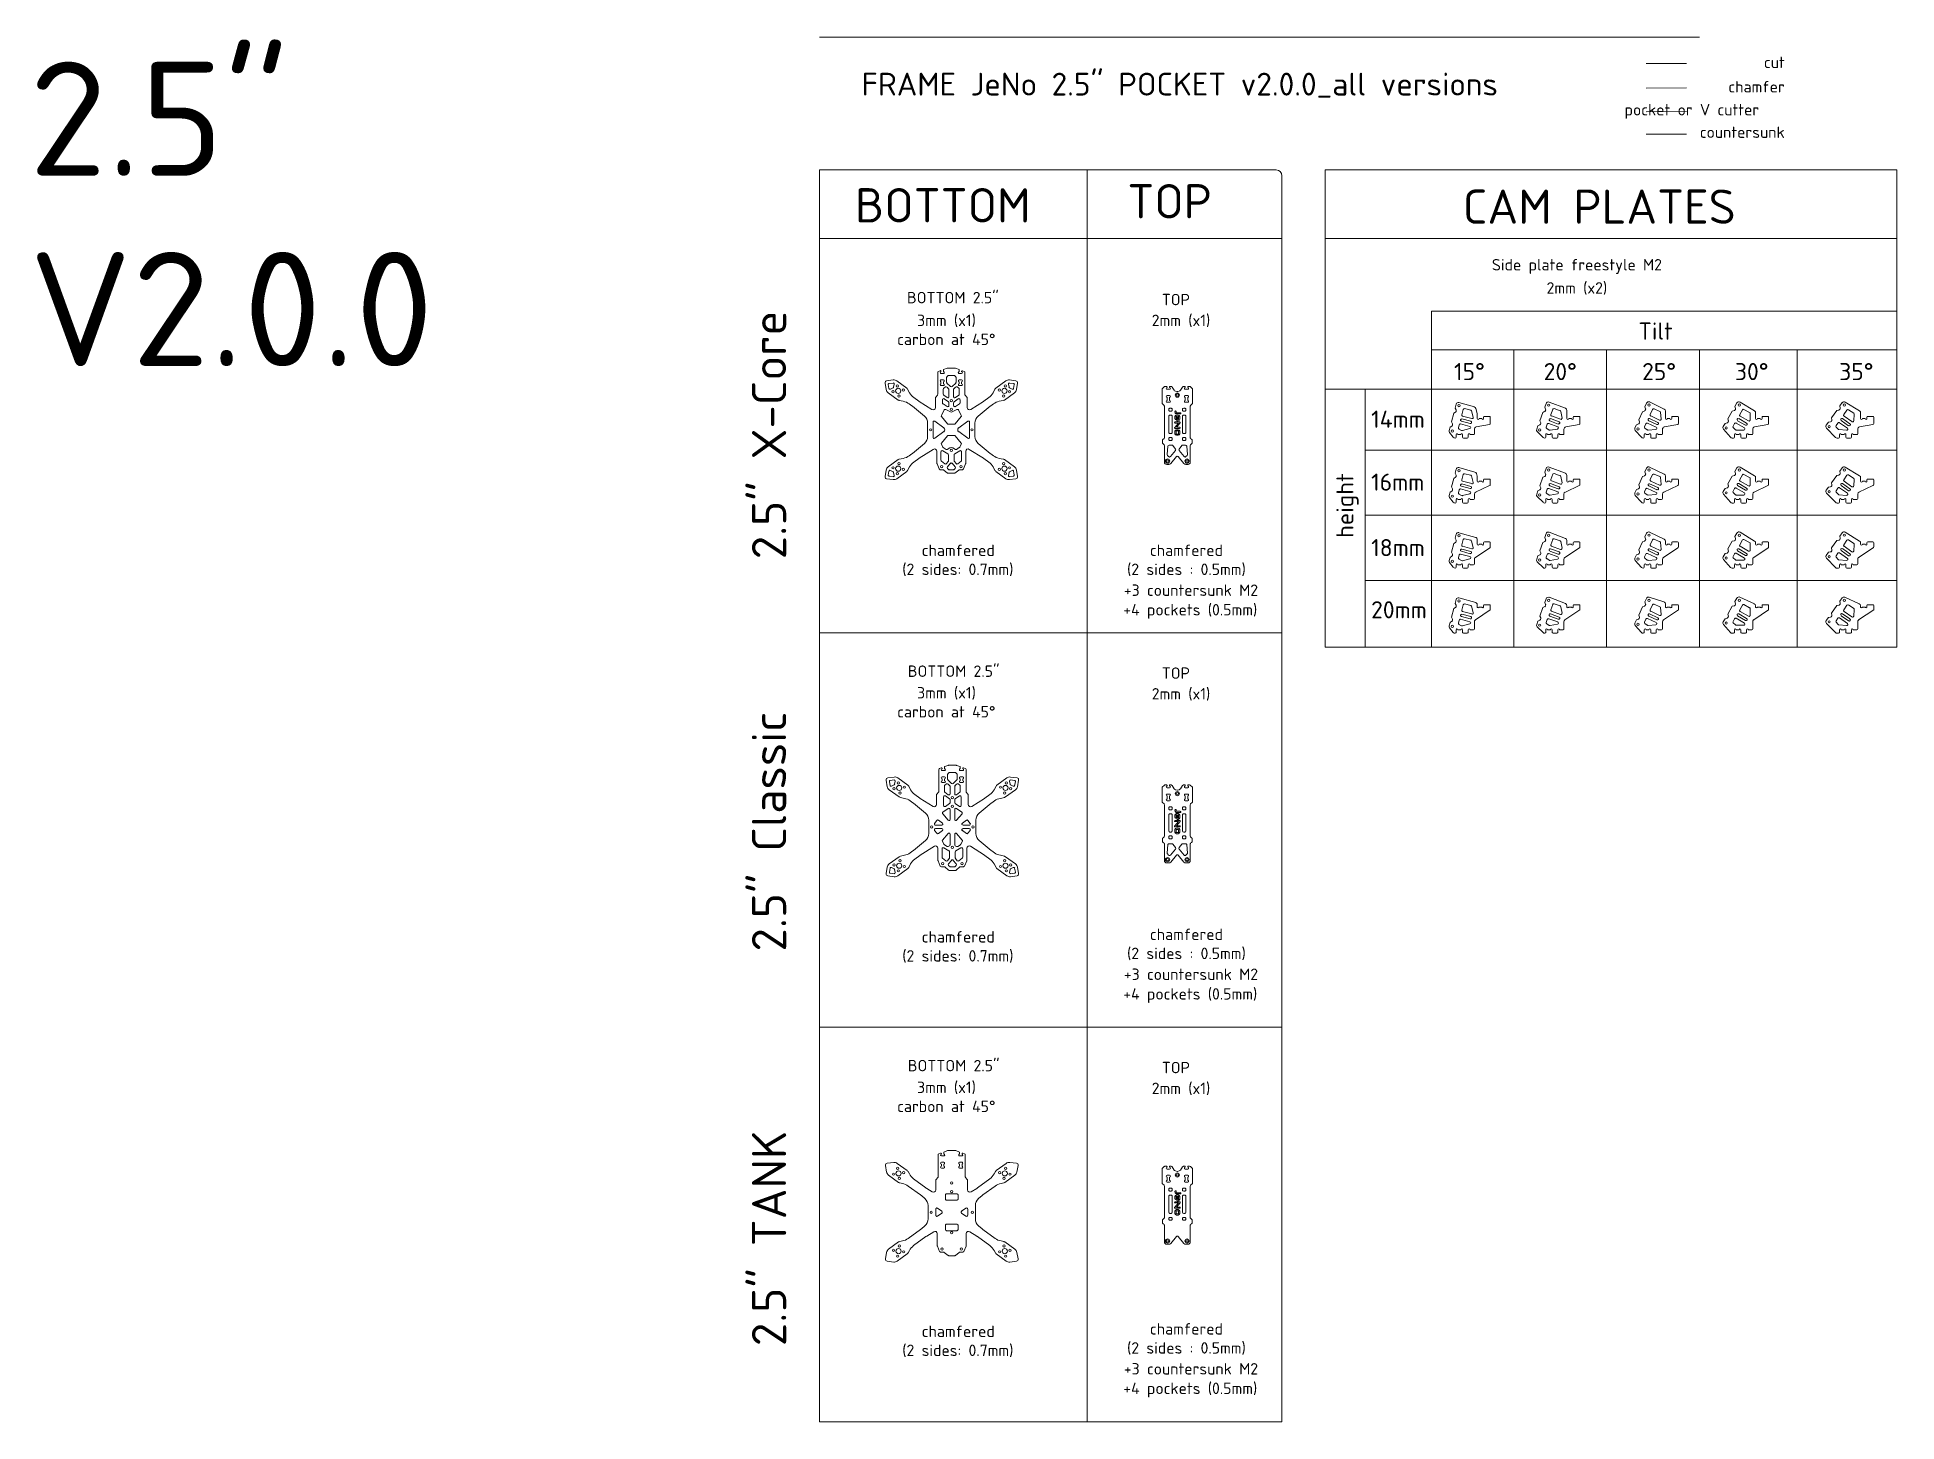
# Model space of a CAD drawing. Header units: millimetres. Extents: x -685 to 944, y -691 to 522.
import ezdxf

# ---------------------------------------------------------------- set-up
doc = ezdxf.new("R2010")
doc.units = ezdxf.units.MM
doc.linetypes.add('JIS_09_08', pattern=[10.75, 8, -0.55, 0.55, -0.55, 0.55, -0.55])
doc.layers.get('0').update_dxf_attribs({"lineweight": 5})
for name, color, linetype, lineweight in [('Calque1', 150, 'Continuous', 5), ('Calque1_pocket', 10, 'Continuous', 5), ('Calque2', 251, 'Continuous', 5), ('chamfered', 30, 'Continuous', 5), ('countersunk', 90, 'Continuous', 5), ('Cut', 150, 'Continuous', 5), ('pocket', 1, 'Continuous', 5)]:
    doc.layers.add(name, color=color, linetype=linetype, lineweight=lineweight)
doc.styles.get("Standard").update_dxf_attribs({"font": 'arial.ttf'})

msp = doc.modelspace()

# ---------------------------------------------------------------- texts
at = {"linetype": 'JIS_09_08', "attachment_point": 1}
for s, width, insert, char_height in [('{\\fISOCPEUR|b0|i0|c0|p34;2.5"\\PV2.0.0}', 1168.096, (-692.4, 500.3), 100), ('{\\fISOCPEUR|b0|i0|c0|p34;FRAME JeNo 2.5" POCKET v2.0.0_all versions}', 689.507, (36.9, 490.6), 20), ('{\\fISOCPEUR|b0|i0|c0|p34;TOP}', 327.756, (269.7, 393), 30), ('{\\fISOCPEUR|b0|i0|c0|p34;BOTTOM}', 327.756, (31.2, 389.5), 30), ('{\\fISOCPEUR|b0|i0|c0|p34;CAM PLATES}', 327.756, (563.6, 388.3), 30), ('\\pi91.37807;{\\fISOCPEUR|b0|i0|c0|p34;Side plate freestyle M2}', 327.756, (497.7, 327.4), 10), ('{\\fISOCPEUR|b0|i0|c0|p34;BOTTOM 2.5"}', 327.756, (76.7, 298.6), 10), ('\\pi152.87807;{\\fISOCPEUR|b0|i0|c0|p34;TOP}', 327.756, (147, 296.9), 10), ('\\pi138.37807;{\\fISOCPEUR|b0|i0|c0|p34;2mm (x2)}', 327.756, (498.6, 307.1), 10), ('\\pi139.37807;{\\fISOCPEUR|b0|i0|c0|p34;3mm (x1)\\P\\pi121.87807;carbon at 45°}', 327.756, (-53.8, 278.7), 10), ('\\pi139.37807;{\\fISOCPEUR|b0|i0|c0|p34;2mm (x1)}', 327.756, (151.7, 278.7), 10), ('{\\fISOCPEUR|b0|i0|c0|p34;Tilt}', 40.631, (717.4, 271.8), 15), ('{\\fISOCPEUR|b0|i0|c0|p34;15°}', 40.631, (555.9, 236.3), 15), ('{\\fISOCPEUR|b0|i0|c0|p34;20°}', 40.631, (634.4, 236.3), 15), ('{\\fISOCPEUR|b0|i0|c0|p34;25°}', 40.631, (720.7, 236.3), 15), ('{\\fISOCPEUR|b0|i0|c0|p34;30°}', 40.631, (802, 236.3), 15), ('{\\fISOCPEUR|b0|i0|c0|p34;35°}', 40.631, (893.3, 236.3), 15), ('{\\fISOCPEUR|b0|i0|c0|p34;14mm}', 40.631, (483.3, 194.6), 15), ('{\\fISOCPEUR|b0|i0|c0|p34;16mm}', 40.631, (483.3, 139.5), 15), ('{\\fISOCPEUR|b0|i0|c0|p34;18mm}', 40.631, (483.3, 82.1), 15), ('{\\fISOCPEUR|b0|i0|c0|p34;20mm}', 40.631, (483.3, 27.7), 15), ('{\\fISOCPEUR|b0|i0|c0|p34;BOTTOM 2.5"}', 327.756, (77.4, -28.6), 10), ('\\pi152.87807;{\\fISOCPEUR|b0|i0|c0|p34;TOP}', 327.756, (147, -30.3), 10), ('\\pi139.37807;{\\fISOCPEUR|b0|i0|c0|p34;3mm (x1)\\P\\pi121.87807;carbon at 45°}', 327.756, (-53.8, -47.5), 10), ('\\pi139.37807;{\\fISOCPEUR|b0|i0|c0|p34;2mm (x1)}', 327.756, (151.7, -48.4), 10), ('{\\fISOCPEUR|b0|i0|c0|p34;BOTTOM 2.5"}', 327.756, (77.4, -374.1), 10), ('\\pi152.87807;{\\fISOCPEUR|b0|i0|c0|p34;TOP}', 327.756, (147, -375.8), 10), ('\\pi139.37807;{\\fISOCPEUR|b0|i0|c0|p34;3mm (x1)\\P\\pi121.87807;carbon at 45°}', 327.756, (-53.8, -393.1), 10), ('\\pi139.37807;{\\fISOCPEUR|b0|i0|c0|p34;2mm (x1)}', 327.756, (151.7, -394), 10)]:
    msp.add_mtext_dynamic_manual_height_columns(s, width=width, gutter_width=12.5, heights=[0], dxfattribs=dict(at, insert=insert, char_height=char_height))
at = {"linetype": 'JIS_09_08', "attachment_point": 1, "rotation": 90}
for s, width, insert, char_height in [('{\\fISOCPEUR|b0|i0|c0|p34;2.5" X-Core}', 327.756, (-59.1, 64.4), 30), ('{\\fISOCPEUR|b0|i0|c0|p34;height}', 40.631, (452.8, 83.2), 15), ('{\\fISOCPEUR|b0|i0|c0|p34;2.5" Classic}', 327.756, (-59.1, -279.2), 30), ('{\\fISOCPEUR|b0|i0|c0|p34;2.5" TANK}', 327.756, (-59.1, -624.8), 30)]:
    msp.add_mtext_dynamic_manual_height_columns(s, width=width, gutter_width=12.5, heights=[0], dxfattribs=dict(at, insert=insert, char_height=char_height))
at = {"layer": 'Calque1', "insert": (845.6, 504.7), "char_height": 10, "attachment_point": 3}
msp.add_mtext_dynamic_manual_height_columns('{\\fISOCPEUR|b0|i0|c0|p34;cut}', width=327.756, gutter_width=12.5, heights=[0], dxfattribs=at)
at = {"layer": 'Calque1_pocket', "char_height": 10, "attachment_point": 1}
for insert in [(159.8, 41.9), (159.8, -294.6), (159.8, -640.1)]:
    msp.add_mtext_dynamic_manual_height_columns('\\pi163.87807;{\\fISOCPEUR|b0|i0|c0|p34;\\P\\pi106.37807;+4 pockets (0.5mm)}', width=327.756, gutter_width=12.5, heights=[0], dxfattribs=dict(at, insert=insert))
at = {"layer": 'chamfered', "insert": (845.6, 483.3), "char_height": 10, "attachment_point": 3}
msp.add_mtext_dynamic_manual_height_columns('{\\fISOCPEUR|b0|i0|c0|p34;chamfer }', width=327.756, gutter_width=12.5, heights=[0], dxfattribs=at)
at = {"layer": 'chamfered', "linetype": 'JIS_09_08', "char_height": 10, "attachment_point": 1}
for s, insert in [('\\pi133.87807;{\\fISOCPEUR|b0|i0|c0|p34;chamfered\\P\\pi116.87807;(2 sides: 0.7mm)}', (-44.3, 77.3)), ('\\pi133.87807;{\\fISOCPEUR|b0|i0|c0|p34;chamfered\\P\\pi113.87807;(2 sides : 0.5mm)}', (155.6, 77.3)), ('\\pi133.87807;{\\fISOCPEUR|b0|i0|c0|p34;chamfered\\P\\pi113.87807;(2 sides : 0.5mm)}', (155.6, -259.1)), ('\\pi133.87807;{\\fISOCPEUR|b0|i0|c0|p34;chamfered\\P\\pi116.87807;(2 sides: 0.7mm)}', (-44.3, -261.3)), ('\\pi133.87807;{\\fISOCPEUR|b0|i0|c0|p34;chamfered\\P\\pi116.87807;(2 sides: 0.7mm)}', (-44.3, -606.8)), ('\\pi133.87807;{\\fISOCPEUR|b0|i0|c0|p34;chamfered\\P\\pi113.87807;(2 sides : 0.5mm)}', (155.6, -604.7))]:
    msp.add_mtext_dynamic_manual_height_columns(s, width=327.756, gutter_width=12.5, heights=[0], dxfattribs=dict(at, insert=insert))
at = {"layer": 'countersunk', "char_height": 10}
for s, insert, attachment_point in [('{\\fISOCPEUR|b0|i0|c0|p34;countersunk }', (845.6, 443.5), 3), ('\\pi163.87807;{\\fISOCPEUR|b0|i0|c0|p34;\\P\\pi106.87807;+3 countersunk M2}', (159.8, 59), 1), ('\\pi163.87807;{\\fISOCPEUR|b0|i0|c0|p34;\\P\\pi106.87807;+3 countersunk M2}', (159.8, -277.4), 1), ('\\pi163.87807;{\\fISOCPEUR|b0|i0|c0|p34;\\P\\pi106.87807;+3 countersunk M2}', (159.8, -623), 1)]:
    msp.add_mtext_dynamic_manual_height_columns(s, width=327.756, gutter_width=12.5, heights=[0], dxfattribs=dict(at, insert=insert, attachment_point=attachment_point))
at = {"layer": 'pocket', "insert": (823.2, 463.2), "char_height": 10, "attachment_point": 3}
msp.add_mtext_dynamic_manual_height_columns('{\\fISOCPEUR|b0|i0|c0|p34;pocket or V cutter }', width=327.756, gutter_width=12.5, heights=[0], dxfattribs=at)

# ---------------------------------------------------------------- blocks, each defined once
blk = doc.blocks.new('FIT')
at = {"layer": 'Calque1'}
for p, q in [((6, 1.4), (7.4, 3.8)), ((6.2, 0.2), (8.1, -1.6)), ((8.7, 4.2), (16, 0)), ((10, 6.3), (16.9, 2.3)), ((11, 8.1), (17.9, 4.1)), ((11.9, 11.6), (14.3, 15.8)), ((12.2, 10.3), (19.5, 6.1)), ((15.6, 16.2), (20.4, 13.5)), ((21, 12.7), (21, 6.9)), ((8.8, -1.9), (15.5, -1.9))]:
    blk.add_line(p, q, dxfattribs=at)
for centre in [(11.5, 20), (0, 0)]:
    blk.add_circle(centre, 1, dxfattribs=at)
for centre, start, end in [((15.1, 15.3), 61.115, 150.089), ((6.9, 0.9), 150.089, 227.267), ((8.2, 3.3), 60.01, 150.089), ((10.5, 7.2), 60.01, 240.01), ((12.7, 11.1), 150.089, 240.01), ((17.4, 3.2), 240.01, 60.01), ((20, 6.9), 240.01, 0), ((20, 12.7), 0, 61.115), ((8.8, -0.9), 227.267, 270), ((15.5, -0.9), 270, 60.01)]:
    blk.add_arc(centre, 1, start, end, dxfattribs=at)

# ---------------------------------------------------------------- linework, layer by layer
at = {"layer": 'Calque1'}
for p, q in [((724.3, 498.6), (759.5, 498.7)), ((62, -129.4), (65.4, -128.9)), ((66.4, -129.9), (65.9, -132.5)), ((112.3, -128.2), (112.3, -124.2)), ((112.6, -123.4), (113.4, -122.7)), ((115.8, -132.1), (112.6, -128.9)), ((114.1, -122.4), (116.5, -122.4)), ((118.8, -122.4), (116.5, -122.4)), ((117.2, -132.1), (120.3, -128.9)), ((120.3, -123.4), (119.5, -122.7)), ((120.6, -128.2), (120.6, -124.2)), ((166.6, -129.9), (167, -132.5)), ((170.9, -129.4), (167.5, -128.9)), ((61.3, -130.4), (61.9, -133.8)), ((63.1, -134.4), (65.5, -133.2)), ((108.8, -143.7), (108.8, -151.2)), ((109.5, -134.2), (109.5, -138.8)), ((111.4, -132.4), (109.9, -133.4)), ((109.9, -139.7), (112.9, -141.8)), ((110.4, -142.9), (114, -145.5)), ((114.2, -134), (112.7, -132.5)), ((114.5, -141), (114.5, -134.7)), ((114.5, -148.6), (114.5, -146.3)), ((118.5, -141), (118.5, -134.7)), ((118.5, -148.6), (118.5, -146.3)), ((118.7, -134), (120.2, -132.5)), ((122.6, -142.9), (118.9, -145.5)), ((123, -139.7), (120, -141.8)), ((121.5, -132.4), (123, -133.4)), ((123.4, -134.2), (123.4, -138.8)), ((124.1, -143.7), (124.1, -151.2)), ((169.8, -134.4), (167.5, -133.2)), ((171.7, -130.4), (171, -133.8)), ((110.4, -152), (114, -149.4)), ((122.6, -152), (118.9, -149.4)), ((107.4, -196.6), (107.4, -189.2)), ((113.5, -191.1), (109, -188.4)), ((114, -191.9), (114, -197.1)), ((119, -191.9), (119, -197.1)), ((119.4, -191.1), (124, -188.4)), ((125.5, -196.6), (125.5, -189.2)), ((61.3, -209.6), (61.9, -206.2)), ((62, -210.6), (65.4, -211)), ((63.1, -205.6), (65.5, -206.8)), ((66.4, -210), (65.9, -207.4)), ((110.8, -199.8), (107.8, -197.4)), ((112.2, -199.6), (113.7, -197.7)), ((120.7, -199.6), (119.2, -197.7)), ((122.1, -199.8), (125.1, -197.4)), ((166.6, -210), (167, -207.4)), ((169.8, -205.6), (167.5, -206.8)), ((170.9, -210.6), (167.5, -211)), ((171.7, -209.6), (171, -206.2))]:
    msp.add_line(p, q, dxfattribs=at)
for points in [[(307, 194.1), (308, 194.1, 0.414214), (309, 195.1), (309, 195.7, 0.414214), (308, 196.7), (307, 196.7, 0.414214), (306, 195.7), (306, 195.1, 0.414214)], [(320.1, 194.1), (319.1, 194.1, -0.414214), (318.1, 195.1), (318.1, 195.7, -0.414214), (319.1, 196.7), (320.1, 196.7, -0.414214), (321.1, 195.7), (321.1, 195.1, -0.414214)], [(307, 171.1), (308, 171.1, -0.414214), (309, 170.1), (309, 169.5, -0.414214), (308, 168.5), (307, 168.5, -0.414214), (306, 169.5), (306, 170.1, -0.414214)], [(320.1, 171.1), (319.1, 171.1, 0.414214), (318.1, 170.1), (318.1, 169.5, 0.414214), (319.1, 168.5), (320.1, 168.5, 0.414214), (321.1, 169.5), (321.1, 170.1, 0.414214)], [(307, -155), (308, -155, 0.414214), (309, -154), (309, -153.4, 0.414214), (308, -152.4), (307, -152.4, 0.414214), (306, -153.4), (306, -154, 0.414214)], [(320.1, -155), (319.1, -155, -0.414214), (318.1, -154), (318.1, -153.4, -0.414214), (319.1, -152.4), (320.1, -152.4, -0.414214), (321.1, -153.4), (321.1, -154, -0.414214)], [(307, -177.9), (308, -177.9, -0.414214), (309, -178.9), (309, -179.6, -0.414214), (308, -180.6), (307, -180.6, -0.414214), (306, -179.6), (306, -178.9, -0.414214)], [(320.1, -177.9), (319.1, -177.9, 0.414214), (318.1, -178.9), (318.1, -179.6, 0.414214), (319.1, -180.6), (320.1, -180.6, 0.414214), (321.1, -179.6), (321.1, -178.9, 0.414214)], [(307, -489), (308, -489, 0.414214), (309, -488), (309, -487.4, 0.414214), (308, -486.4), (307, -486.4, 0.414214), (306, -487.4), (306, -488, 0.414214)], [(320.1, -489), (319.1, -489, -0.414214), (318.1, -488), (318.1, -487.4, -0.414214), (319.1, -486.4), (320.1, -486.4, -0.414214), (321.1, -487.4), (321.1, -488, -0.414214)], [(307, -512), (308, -512, -0.414214), (309, -513), (309, -513.6, -0.414214), (308, -514.6), (307, -514.6, -0.414214), (306, -513.6), (306, -513, -0.414214)], [(320.1, -512), (319.1, -512, 0.414214), (318.1, -513), (318.1, -513.6, 0.414214), (319.1, -514.6), (320.1, -514.6, 0.414214), (321.1, -513.6), (321.1, -513, 0.414214)]]:
    msp.add_lwpolyline(points, format="xyb", close=True, dxfattribs=at)
for points in [[(116.5, -208.1), (113.9, -208.1, -0.175895), (113.2, -207.9), (110, -205.1, 0.175895), (109.4, -204.9), (106.8, -204.9, -0.297645), (105.9, -204.3), (103.9, -199.8, -0.103774), (103.7, -199), (103.7, -188.7, 0.590315), (100.7, -187), (88.2, -194.9, 0.017358), (87.9, -195.1), (83.6, -198.2, 0.109594), (79.9, -202.4), (78.2, -205.6, -0.109594), (77.4, -206.4), (68.7, -212.8, -0.19144), (65.6, -213.6), (59.9, -212.9, -0.431181), (58.4, -210.9), (59.4, -205.2, -0.19144), (61.1, -202.5), (69.9, -196.1, -0.109594), (70.9, -195.6), (74.4, -194.9, 0.109594), (79.6, -192.7), (83.9, -189.5, 0.017307), (84.1, -189.3), (92.9, -181.9, 0.221063), (95.8, -175.8), (95.8, -164.1, 0.221063), (92.9, -158), (84.1, -150.6, 0.017307), (83.9, -150.4), (79.6, -147.2, 0.109594), (74.4, -145), (70.9, -144.3, -0.109594), (69.9, -143.8), (61.1, -137.5, -0.19144), (59.4, -134.8), (58.4, -129.1, -0.431181), (59.9, -127), (65.6, -126.3, -0.19144), (68.7, -127.1), (77.4, -133.5, -0.109594), (78.2, -134.3), (79.9, -137.5, 0.109594), (83.6, -141.7), (87.9, -144.9, 0.017358), (88.2, -145), (99.5, -152.1, 0.589867), (102.5, -150.4), (102.5, -141.9, -0.183657), (102.8, -141.2), (104.3, -139.6, 0.18376), (104.5, -138.9), (104.6, -119.7, -0.316113), (105.2, -118.8), (106.7, -118.2, -0.519608), (107.4, -118.7), (107.4, -119.1, 0.999903), (107.4, -120.7), (109.5, -120.7, 1.021867), (109.5, -119.1), (109.5, -117.2), (112.7, -116.1, -0.092844), (113.4, -115.9), (116.5, -115.9)], [(116.5, -208.1), (119, -208.1, 0.175895), (119.7, -207.9), (122.9, -205.1, -0.175895), (123.6, -204.9), (126.1, -204.9, 0.297645), (127, -204.3), (129, -199.8, 0.103774), (129.2, -199), (129.2, -188.7, -0.590315), (132.2, -187), (144.7, -194.9, -0.017358), (145, -195.1), (149.3, -198.2, -0.109594), (153, -202.4), (154.7, -205.6, 0.109594), (155.5, -206.4), (164.2, -212.8, 0.19144), (167.3, -213.6), (173.1, -212.9, 0.431181), (174.5, -210.9), (173.5, -205.2, 0.19144), (171.8, -202.5), (163, -196.1, 0.109594), (162, -195.6), (158.5, -194.9, -0.109594), (153.4, -192.7), (149, -189.5, -0.017307), (148.8, -189.3), (140, -181.9, -0.221063), (137.1, -175.8), (137.1, -164.1, -0.221063), (140, -158), (148.8, -150.6, -0.017307), (149, -150.4), (153.4, -147.2, -0.109594), (158.5, -145), (162, -144.3, 0.109594), (163, -143.8), (171.8, -137.5, 0.19144), (173.5, -134.8), (174.5, -129.1, 0.431181), (173.1, -127), (167.3, -126.3, 0.19144), (164.2, -127.1), (155.5, -133.5, 0.109594), (154.7, -134.3), (153, -137.5, -0.109594), (149.3, -141.7), (145, -144.9, -0.017358), (144.7, -145), (133.4, -152.1, -0.589867), (130.4, -150.4), (130.4, -141.9, 0.183657), (130.1, -141.2), (128.6, -139.6, -0.18376), (128.4, -138.9), (128.4, -119.7, 0.316113), (127.7, -118.8), (126.2, -118.2, 0.519608), (125.5, -118.7), (125.5, -119.1, -0.999903), (125.5, -120.7), (123.5, -120.7, -1.021867), (123.4, -119.1), (123.4, -117.2), (120.2, -116.1, 0.092844), (119.5, -115.9), (116.5, -115.9)]]:
    msp.add_lwpolyline(points, format="xyb", dxfattribs=at)
for centre in [(65.4, -136.6), (69.2, -131.5), (70.6, -140.4), (74.3, -135.2), (158.6, -135.2), (162.3, -140.4), (163.7, -131.5), (167.5, -136.6), (98.4, -170), (134.5, -170), (65.4, -203.3), (69.2, -208.5), (70.6, -199.6), (74.3, -204.7), (158.6, -204.7), (162.3, -199.6), (163.7, -208.5), (167.5, -203.3)]:
    msp.add_circle(centre, 1, dxfattribs=at)
for centre, radius, start, end in [((62.1, -130.2), 0.858, 97.1785, 190.4777), ((65.5, -129.8), 0.858, 350.5634, 97.1785), ((113.3, -124.2), 1, 134.1168, 180), ((113.3, -128.2), 1, 180, 225), ((114.1, -123.4), 1, 90, 134.1168), ((118.8, -123.4), 1, 45.8832, 90), ((119.6, -124.2), 1, 0, 45.8832), ((119.6, -128.2), 1, 315, 0), ((167.4, -129.8), 0.858, 82.8215, 189.4366), ((170.8, -130.2), 0.858, 349.5223, 82.8215), ((62.7, -133.6), 0.858, 190.4777, 297.0928), ((65.1, -132.4), 0.858, 297.0928, 350.5634), ((109.8, -143.7), 1, 54.6335, 180), ((110.5, -134.2), 1, 124.2668, 180), ((110.5, -138.8), 1, 180, 234.6335), ((112, -133.2), 1, 45, 124.2668), ((113.5, -141), 1, 234.6335, 0), ((113.5, -146.3), 1, 0, 54.6335), ((113.5, -134.7), 1, 0, 45), ((116.5, -131.4), 1, 225, 315), ((119.5, -134.7), 1, 135, 180), ((119.5, -141), 1, 180, 305.3665), ((119.5, -146.3), 1, 125.3665, 180), ((120.9, -133.2), 1, 55.7332, 135), ((123.1, -143.7), 1, 0, 125.3665), ((122.4, -134.2), 1, 0, 55.7332), ((122.4, -138.8), 1, 305.3665, 0), ((167.8, -132.4), 0.858, 189.4366, 242.9072), ((170.2, -133.6), 0.858, 242.9072, 349.5223), ((109.8, -151.2), 1, 180, 305.3665), ((113.5, -148.6), 1, 305.3665, 0), ((119.5, -148.6), 1, 180, 234.6335), ((123.1, -151.2), 1, 234.6335, 0), ((108.4, -189.2), 1, 59.026, 180), ((113, -191.9), 1, 0, 59.026), ((120, -191.9), 1, 120.974, 180), ((124.5, -189.2), 1, 0, 120.974), ((62.1, -209.7), 0.858, 169.5223, 262.8215), ((62.7, -206.3), 0.858, 62.9072, 169.5223), ((65.5, -210.1), 0.858, 262.8215, 9.4366), ((65.1, -207.5), 0.858, 9.4366, 62.9072), ((108.4, -196.6), 1, 180, 231.283), ((111.4, -199), 1, 231.283, 320.162), ((113, -197.1), 1, 320.162, 0), ((120, -197.1), 1, 180, 219.838), ((121.5, -199), 1, 219.838, 308.717), ((124.5, -196.6), 1, 308.717, 0), ((167.4, -210.1), 0.858, 170.5634, 277.1785), ((167.8, -207.5), 0.858, 117.0928, 170.5634), ((170.2, -206.3), 0.858, 10.4777, 117.0928), ((170.8, -209.7), 0.858, 277.1785, 10.4777)]:
    msp.add_arc(centre, radius, start, end, dxfattribs=at)
at = {"layer": 'Calque1_pocket'}
for p, q in [((311.4, 189.4), (311.4, 187.3)), ((311.5, 187.3), (311.4, 187.3)), ((311.6, 184.7), (315.5, 184.7)), ((312.5, 189.4), (312.5, 187.3)), ((314.3, 190.7), (312.7, 190.7)), ((315.9, 183.9), (312.7, 180.1)), ((312.7, 180.1), (315.5, 180.1)), ((314.6, 189.4), (314.6, 187)), ((315.6, 189.4), (315.6, 187)), ((311.4, 176.6), (311.4, 174.4)), ((312.5, 176.6), (312.5, 174.4)), ((314.3, 177.9), (312.7, 177.9)), ((314.3, 176.9), (312.7, 176.9)), ((314.3, 174.1), (312.7, 174.1)), ((314.3, 173.1), (312.7, 173.1)), ((314.6, 176.6), (314.6, 174.4)), ((315.6, 176.6), (315.6, 174.4)), ((311.4, -159.7), (311.4, -161.8)), ((311.5, -161.8), (311.4, -161.8)), ((312.5, -159.7), (312.5, -161.8)), ((314.3, -158.4), (312.7, -158.4)), ((314.6, -159.7), (314.6, -162.1)), ((315.6, -159.7), (315.6, -162.1)), ((311.4, -172.4), (311.4, -174.7)), ((311.6, -164.4), (315.5, -164.4)), ((312.5, -172.4), (312.5, -174.7)), ((315.9, -165.2), (312.7, -169)), ((312.7, -169), (315.5, -169)), ((314.3, -171.1), (312.7, -171.1)), ((314.3, -172.2), (312.7, -172.2)), ((314.3, -175), (312.7, -175)), ((314.3, -176), (312.7, -176)), ((314.6, -172.4), (314.6, -174.7)), ((315.6, -172.4), (315.6, -174.7)), ((311.4, -493.7), (311.4, -495.8)), ((311.5, -495.8), (311.4, -495.8)), ((311.6, -498.4), (315.5, -498.4)), ((312.5, -493.7), (312.5, -495.8)), ((314.3, -492.4), (312.7, -492.4)), ((315.9, -499.2), (312.7, -503)), ((312.7, -503), (315.5, -503)), ((314.6, -493.7), (314.6, -496.1)), ((315.6, -493.7), (315.6, -496.1)), ((311.4, -506.5), (311.4, -508.7)), ((312.5, -506.5), (312.5, -508.7)), ((314.3, -505.2), (312.7, -505.2)), ((314.3, -506.2), (312.7, -506.2)), ((314.3, -509), (312.7, -509)), ((314.3, -510), (312.7, -510)), ((314.6, -506.5), (314.6, -508.7)), ((315.6, -506.5), (315.6, -508.7))]:
    msp.add_line(p, q, dxfattribs=at)
for points in [[(311.6, 183.7), (314.4, 183.7), (311.2, 179.9, 0.640968), (311.6, 179.1), (315.5, 179.1)], [(316.1, 191.7), (312.7, 191.7, -0.245066), (311.8, 192.2, -0.113399), (311.5, 192.7, -0.037158), (311.4, 193.9, -0.049183)], [(316.1, 192.7), (312.7, 192.7, -0.245066), (312.6, 192.8, -0.113399), (312.6, 192.9, -0.037158), (312.5, 193.9)], [(312.7, 189.6), (313, 189.6), (313, 186.2, 0.414214), (313.5, 185.7), (314.3, 185.7)], [(316.1, -157.4), (312.7, -157.4, -0.245066), (311.8, -156.9, -0.113399), (311.5, -156.3, -0.037158), (311.4, -155.2, -0.049183)], [(316.1, -156.3), (312.7, -156.3, -0.245066), (312.6, -156.3, -0.113399), (312.6, -156.2, -0.037158), (312.5, -155.2)], [(312.7, -159.5), (313, -159.5), (313, -162.8, 0.414214), (313.5, -163.4), (314.3, -163.4)], [(311.6, -165.4), (314.4, -165.4), (311.2, -169.1, 0.640968), (311.6, -170), (315.5, -170)], [(311.6, -499.4), (314.4, -499.4), (311.2, -503.2, 0.640968), (311.6, -504), (315.5, -504)], [(316.1, -491.4), (312.7, -491.4, -0.245066), (311.8, -490.9, -0.113399), (311.5, -490.3, -0.037158), (311.4, -489.2, -0.049183)], [(316.1, -490.4), (312.7, -490.4, -0.245066), (312.6, -490.3, -0.113399), (312.6, -490.2, -0.037158), (312.5, -489.2)], [(312.7, -493.5), (313, -493.5), (313, -496.9, 0.414214), (313.5, -497.4), (314.3, -497.4)]]:
    msp.add_lwpolyline(points, format="xyb", dxfattribs=at)
for points in [[(314.3, 189.6), (314, 189.6), (314, 186.8), (314.3, 186.8)], [(314.3, -159.5), (314, -159.5), (314, -162.3), (314.3, -162.3)], [(314.3, -493.5), (314, -493.5), (314, -496.3), (314.3, -496.3)]]:
    msp.add_lwpolyline(points, dxfattribs=at)
for centre, radius, start, end in [((311.6, 184.2), 0.52, 90, 270), ((312, 193.9), 0.52, 0.5299, 180.5299), ((312.7, 189.4), 1.3, 90, 180), ((312, 187.3), 0.512, 180, 0), ((312.7, 189.4), 0.26, 90, 180), ((314.3, 189.4), 1.3, 0, 90), ((314.3, 189.4), 0.26, 0, 90), ((314.3, 187), 1.3, 270, 0), ((314.3, 187), 0.26, 270, 0), ((315.5, 184.2), 0.52, 319.3657, 90), ((315.5, 179.6), 0.52, 270, 90), ((316.1, 192.2), 0.52, 270, 90), ((312.7, 176.6), 1.3, 90, 180), ((312.7, 174.4), 1.3, 180, 270), ((312.7, 176.6), 0.26, 90, 180), ((312.7, 174.4), 0.26, 180, 270), ((314.3, 176.6), 1.3, 0, 90), ((314.3, 176.6), 0.26, 0, 90), ((314.3, 174.4), 1.3, 270, 0), ((314.3, 174.4), 0.26, 270, 0), ((312, -155.2), 0.52, 0.5299, 180.5299), ((312.7, -159.7), 1.3, 90, 180), ((312, -161.8), 0.512, 180, 0), ((312.7, -159.7), 0.26, 90, 180), ((314.3, -159.7), 1.3, 0, 90), ((314.3, -159.7), 0.26, 0, 90), ((314.3, -162.1), 1.3, 270, 0), ((314.3, -162.1), 0.26, 270, 0), ((316.1, -156.9), 0.52, 270, 90), ((311.6, -164.9), 0.52, 90, 270), ((312.7, -172.4), 1.3, 90, 180), ((312.7, -174.7), 1.3, 180, 270), ((312.7, -172.4), 0.26, 90, 180), ((312.7, -174.7), 0.26, 180, 270), ((314.3, -172.4), 1.3, 0, 90), ((314.3, -172.4), 0.26, 0, 90), ((314.3, -174.7), 1.3, 270, 0), ((314.3, -174.7), 0.26, 270, 0), ((315.5, -164.9), 0.52, 319.3657, 90), ((315.5, -169.5), 0.52, 270, 90), ((312, -489.2), 0.52, 0.5299, 180.5299), ((311.6, -498.9), 0.52, 90, 270), ((312.7, -493.7), 1.3, 90, 180), ((312, -495.8), 0.512, 180, 0), ((312.7, -493.7), 0.26, 90, 180), ((314.3, -493.7), 1.3, 0, 90), ((314.3, -493.7), 0.26, 0, 90), ((314.3, -496.1), 1.3, 270, 0), ((314.3, -496.1), 0.26, 270, 0), ((315.5, -498.9), 0.52, 319.3657, 90), ((315.5, -503.5), 0.52, 270, 90), ((316.1, -490.9), 0.52, 270, 90), ((312.7, -506.5), 1.3, 90, 180), ((312.7, -508.7), 1.3, 180, 270), ((312.7, -506.5), 0.26, 90, 180), ((312.7, -508.7), 0.26, 180, 270), ((314.3, -506.5), 1.3, 0, 90), ((314.3, -506.5), 0.26, 0, 90), ((314.3, -508.7), 1.3, 270, 0), ((314.3, -508.7), 0.26, 270, 0)]:
    msp.add_arc(centre, radius, start, end, dxfattribs=at)
at = {"layer": 'Calque2'}
for p, q in [((0, 521.7), (770.9, 521.6)), ((0, 405.4), (400.2, 405.4)), ((0, 405.4), (0, -691.1)), ((234.5, 405.4), (234.5, -691.1)), ((405.2, 400.4), (405.2, -691.1)), ((443, 405.4), (943.8, 405.4)), ((443, 405.4), (443, -12.5)), ((943.8, 405.4), (943.8, -12.5)), ((0, 345.5), (405.2, 345.5)), ((443, 345.5), (943.8, 345.5)), ((536.2, 281.6), (536.2, -12.5)), ((536.2, 281.6), (943.8, 281.6)), ((536.2, 247.9), (943.8, 247.9)), ((608.4, 247.9), (608.4, -12.5)), ((689.4, 247.9), (689.4, -12.5)), ((770.9, 247.9), (770.9, -12.5)), ((856.4, 247.9), (856.4, -12.5)), ((443, 213.5), (943.8, 213.5)), ((478.1, 213.5), (478.1, -12.5)), ((478.1, 160), (943.8, 160)), ((478.1, 103), (943.8, 103)), ((478.1, 45.9), (943.8, 45.9)), ((0, 0), (405.2, 0)), ((443, -12.5), (943.8, -12.5)), ((0, -345.5), (405.2, -345.5)), ((0, -691.1), (405.2, -691.1))]:
    msp.add_line(p, q, dxfattribs=at)
msp.add_arc((400.2, 400.4), 5, 0, 90, dxfattribs=at)
at = {"layer": 'chamfered'}
msp.add_line((724.3, 477.2), (759.5, 477.3), dxfattribs=at)
at = {"layer": 'countersunk'}
msp.add_line((724.3, 436.7), (759.5, 436.8), dxfattribs=at)
for centre in [(313.5, 208.2), (305, 150.4), (322, 150.4), (313.5, -140.9), (305, -198.7), (322, -198.7), (313.5, -474.9), (305, -532.7), (322, -532.7)]:
    msp.add_circle(centre, 1.85, dxfattribs=at)
at = {"layer": 'Cut'}
for p, q in [((60.3, 217.4), (60.9, 214)), ((61.1, 218.4), (64.5, 218.8)), ((62.2, 213.4), (64.5, 214.6)), ((65.4, 217.9), (65, 215.2)), ((108.5, 213.5), (108.5, 208.9)), ((110.5, 215.4), (109, 214.4)), ((111.4, 219.5), (111.4, 223.6)), ((111.7, 224.3), (112.5, 225.1)), ((114.8, 215.7), (111.7, 218.8)), ((113.2, 213.8), (111.8, 215.3)), ((113.1, 225.4), (115.5, 225.4)), ((113.5, 206.8), (113.5, 213.1)), ((117.9, 225.4), (115.5, 225.4)), ((116.2, 215.7), (119.4, 218.8)), ((117.5, 206.8), (117.5, 213.1)), ((117.8, 213.8), (119.3, 215.3)), ((119.4, 224.3), (118.6, 225.1)), ((119.7, 219.5), (119.7, 223.6)), ((120.6, 215.4), (122.1, 214.4)), ((122.5, 213.5), (122.5, 208.9)), ((165.6, 217.9), (166.1, 215.2)), ((168.9, 213.4), (166.5, 214.6)), ((170, 218.4), (166.6, 218.8)), ((170.7, 217.4), (170.1, 214)), ((107.8, 204.1), (107.8, 201.4)), ((108.3, 200.6), (112, 198.2)), ((109, 208.1), (111.9, 206)), ((109.4, 204.9), (113.1, 202.3)), ((113.5, 199), (113.5, 201.5)), ((117.5, 199), (117.5, 201.5)), ((121.6, 204.9), (117.9, 202.3)), ((122.1, 208.1), (119.1, 206)), ((122.8, 200.6), (119.1, 198.2)), ((123.2, 204.1), (123.2, 201.4)), ((557.8, 200.3), (556.8, 196.8)), ((557.8, 195.2), (556.8, 196.8)), ((560.2, 201.7), (573.7, 197.9)), ((575.1, 196.5), (576.2, 192.1)), ((636.5, 200.9), (635.3, 197.6)), ((636.1, 195.8), (635.3, 197.6)), ((639.1, 202.1), (653.5, 196.7)), ((724.5, 201.2), (723, 198)), ((723.7, 196.2), (723, 198)), ((727.2, 202.2), (740, 196)), ((801.9, 198.3), (803.7, 201.4)), ((802.5, 196.5), (801.9, 198.3)), ((802.1, 195.2), (802.4, 195.7)), ((806.5, 202.1), (819.2, 194.4)), ((893.6, 195.5), (894, 196)), ((893.8, 198.7), (895.8, 201.6)), ((894.1, 196.8), (893.8, 198.7)), ((898.5, 202.1), (911.1, 194.4)), ((99.5, 171.2), (99.5, 184.5)), ((101.1, 185.3), (109.1, 179.4)), ((130, 185.3), (122, 179.4)), ((131.6, 171.2), (131.6, 184.5)), ((306, 182.6), (306, 182.6)), ((552.4, 180.1), (551.6, 177.2)), ((554, 181.1), (552.4, 180.1)), ((555.6, 192.3), (553.6, 184.7)), ((554.6, 183), (553.6, 184.7)), ((554.7, 182.3), (554.5, 181.7)), ((557.3, 193.2), (555.6, 192.3)), ((557.9, 194.4), (557.8, 193.9)), ((575.3, 180.4), (587, 182.5)), ((576.3, 187.6), (576.3, 191.6)), ((580.2, 187.6), (577.9, 187.6)), ((577.9, 187.6), (580.2, 187.6)), ((580.2, 187.6), (577.9, 187.6)), ((581.8, 188.8), (581.8, 187.6)), ((586.9, 189.6), (582.6, 189.6)), ((587.7, 187.6), (587.7, 188.8)), ((587.7, 183.3), (587.7, 187.6)), ((629.4, 181.3), (628.3, 178.4)), ((631.1, 182.2), (629.4, 181.3)), ((633.7, 193.1), (631, 185.8)), ((631.8, 184), (631, 185.8)), ((631.8, 183.3), (631.6, 182.7)), ((635.4, 194), (633.7, 193.1)), ((636.1, 195.1), (635.9, 194.5)), ((653.9, 180.4), (665.6, 182.5)), ((654.8, 187.6), (654.8, 194.8)), ((658.8, 187.6), (656.4, 187.6)), ((656.4, 187.6), (658.8, 187.6)), ((658.8, 187.6), (656.4, 187.6)), ((660.4, 188.8), (660.4, 187.6)), ((665.4, 189.6), (661.2, 189.6)), ((666.2, 187.6), (666.2, 188.8)), ((666.2, 183.3), (666.2, 187.6)), ((715.7, 182.3), (714.4, 179.5)), ((717.6, 183), (715.7, 182.3)), ((721, 193.7), (717.7, 186.6)), ((718.4, 184.8), (717.7, 186.6)), ((718.4, 184), (718.1, 183.5)), ((722.9, 194.4), (721, 193.7)), ((723.7, 195.4), (723.4, 194.9)), ((740.1, 180.4), (751.8, 182.5)), ((741.1, 187.6), (741.1, 194.2)), ((745, 187.6), (742.7, 187.6)), ((742.7, 187.6), (745, 187.6)), ((745, 187.6), (742.7, 187.6)), ((746.6, 188.8), (746.6, 187.6)), ((751.7, 189.6), (747.4, 189.6)), ((752.5, 187.6), (752.5, 188.8)), ((752.5, 183.3), (752.5, 187.6)), ((791.7, 180.6), (793.3, 183.4)), ((795.2, 183.9), (793.3, 183.4)), ((795.7, 187.5), (799.6, 194.2)), ((796.2, 185.6), (795.7, 187.5)), ((795.8, 184.3), (796.1, 184.8)), ((801.5, 194.7), (799.6, 194.2)), ((819.2, 180.4), (830.9, 182.5)), ((820.1, 187.6), (820.1, 192.7)), ((824.1, 187.6), (821.7, 187.6)), ((821.7, 187.6), (824.1, 187.6)), ((824.1, 187.6), (821.7, 187.6)), ((825.7, 188.8), (825.7, 187.6)), ((830.7, 189.6), (826.5, 189.6)), ((831.5, 187.6), (831.5, 188.8)), ((831.5, 183.3), (831.5, 187.6)), ((882, 181.8), (883.9, 184.5)), ((882.2, 179.3), (890, 171.2)), ((885.8, 184.8), (883.9, 184.5)), ((886.4, 185.3), (886.8, 185.7)), ((886.6, 188.4), (891.1, 194.8)), ((886.9, 186.5), (886.6, 188.4)), ((893, 195.1), (891.1, 194.8)), ((911.1, 180.4), (922.8, 182.5)), ((912.1, 187.6), (912.1, 192.7)), ((916, 187.6), (913.7, 187.6)), ((913.7, 187.6), (916, 187.6)), ((916, 187.6), (913.7, 187.6)), ((917.6, 188.8), (917.6, 187.6)), ((922.7, 189.6), (918.4, 189.6)), ((923.5, 187.6), (923.5, 188.8)), ((923.5, 183.3), (923.5, 187.6)), ((101.1, 170.4), (109.1, 176.2)), ((130, 170.4), (122, 176.2)), ((551.9, 175.5), (555.2, 171.4)), ((556.8, 170.6), (556.9, 170.6)), ((557.7, 171.4), (557.7, 173.6)), ((559.3, 173.6), (561.8, 173.6)), ((563.4, 173.6), (563.4, 171.4)), ((564.2, 170.6), (567.5, 170.6)), ((568.3, 171.4), (568.3, 173.6)), ((569.9, 173.6), (572.9, 173.6)), ((573.7, 174.4), (573.7, 178.4)), ((628.8, 176.3), (633.9, 171.2)), ((635.3, 170.6), (635.4, 170.6)), ((636.2, 171.4), (636.2, 173.6)), ((637.8, 173.6), (640.3, 173.6)), ((641.9, 173.6), (641.9, 171.4)), ((642.7, 170.6), (646, 170.6)), ((646.8, 171.4), (646.8, 173.6)), ((648.4, 173.6), (651.4, 173.6)), ((652.2, 174.4), (652.2, 178.4)), ((714.7, 177.3), (720.1, 171.3)), ((721.6, 170.6), (721.7, 170.6)), ((722.5, 171.4), (722.5, 173.6)), ((724.1, 173.6), (726.6, 173.6)), ((728.2, 173.6), (728.2, 171.4)), ((729, 170.6), (732.3, 170.6)), ((733.1, 171.4), (733.1, 173.6)), ((734.7, 173.6), (737.7, 173.6)), ((738.5, 174.4), (738.5, 178.4)), ((791.9, 178.3), (798, 171.3)), ((799.5, 170.6), (800.7, 170.6)), ((801.5, 171.4), (801.5, 173.6)), ((803.1, 173.6), (805.6, 173.6)), ((807.2, 173.6), (807.2, 171.4)), ((808, 170.6), (811.3, 170.6)), ((812.1, 171.4), (812.1, 173.6)), ((813.7, 173.6), (816.7, 173.6)), ((817.5, 174.4), (817.5, 178.4)), ((891.4, 170.6), (892.7, 170.6)), ((893.5, 171.4), (893.5, 173.6)), ((895.1, 173.6), (897.6, 173.6)), ((899.2, 173.6), (899.2, 171.4)), ((900, 170.6), (903.2, 170.6)), ((904, 171.4), (904, 173.6)), ((905.6, 173.6), (908.7, 173.6)), ((909.5, 174.4), (909.5, 178.4)), ((106.5, 151.2), (106.5, 158.6)), ((109.8, 148), (106.9, 150.4)), ((112.5, 156.7), (108, 159.4)), ((111.2, 148.2), (112.8, 150)), ((114.8, 148.5), (112.1, 145.3)), ((113, 155.9), (113, 150.7)), ((116.3, 148.5), (118.9, 145.3)), ((118, 155.9), (118, 150.7)), ((119.8, 148.2), (118.3, 150)), ((118.5, 156.7), (123, 159.4)), ((121.2, 148), (124.2, 150.4)), ((124.5, 151.2), (124.5, 158.6)), ((60.3, 138.2), (60.9, 141.6)), ((61.1, 137.2), (64.5, 136.8)), ((62.2, 142.2), (64.5, 141)), ((65.4, 137.8), (65, 140.4)), ((112.3, 143.9), (113.4, 142.9)), ((114.1, 142.7), (115.5, 142.7)), ((117, 142.7), (115.5, 142.7)), ((118.8, 143.9), (117.6, 142.9)), ((165.6, 137.8), (166.1, 140.4)), ((168.9, 142.2), (166.5, 141)), ((170, 137.2), (166.6, 136.8)), ((170.7, 138.2), (170.1, 141.6)), ((555.6, 135.3), (553.6, 127.8)), ((557.3, 136.3), (555.6, 135.3)), ((557.8, 143.3), (556.8, 139.9)), ((557.8, 138.2), (556.8, 139.9)), ((557.9, 137.4), (557.8, 136.9)), ((560.2, 144.7), (574.2, 140.8)), ((575.6, 139.4), (576.2, 137.1)), ((576.3, 132.7), (576.3, 136.6)), ((580.2, 132.7), (577.9, 132.7)), ((577.9, 132.7), (580.2, 132.7)), ((580.2, 132.7), (577.9, 132.7)), ((581.8, 133.9), (581.8, 132.7)), ((586.9, 134.7), (582.6, 134.7)), ((587.7, 132.7), (587.7, 133.9)), ((587.7, 129.8), (587.7, 132.7)), ((633.7, 136.2), (631, 128.8)), ((635.4, 137), (633.7, 136.2)), ((636.5, 144), (635.3, 140.6)), ((636.1, 138.9), (635.3, 140.6)), ((636.1, 138.1), (635.9, 137.6)), ((639.1, 145.2), (653.5, 139.7)), ((654.8, 132.7), (654.8, 137.8)), ((658.8, 132.7), (656.4, 132.7)), ((656.4, 132.7), (658.8, 132.7)), ((658.8, 132.7), (656.4, 132.7)), ((660.4, 133.9), (660.4, 132.7)), ((665.4, 134.7), (661.2, 134.7)), ((666.2, 132.7), (666.2, 133.9)), ((666.2, 129.8), (666.2, 132.7)), ((721, 136.8), (717.7, 129.7)), ((722.9, 137.4), (721, 136.8)), ((724.5, 144.3), (723, 141.1)), ((723.7, 139.2), (723, 141.1)), ((723.7, 138.5), (723.4, 138)), ((727.2, 145.2), (740, 139)), ((741.1, 132.7), (741.1, 137.2)), ((745, 132.7), (742.7, 132.7)), ((742.7, 132.7), (745, 132.7)), ((745, 132.7), (742.7, 132.7)), ((746.6, 133.9), (746.6, 132.7)), ((751.7, 134.7), (747.4, 134.7)), ((752.5, 132.7), (752.5, 133.9)), ((752.5, 129.8), (752.5, 132.7)), ((795.7, 130.5), (799.6, 137.3)), ((796.2, 128.6), (795.7, 130.5)), ((801.5, 137.8), (799.6, 137.3)), ((801.9, 141.4), (803.7, 144.5)), ((802.5, 139.5), (801.9, 141.4)), ((802.1, 138.3), (802.4, 138.7)), ((806.5, 145.2), (819.2, 137.5)), ((820.1, 132.7), (820.1, 135.8)), ((824.1, 132.7), (821.7, 132.7)), ((821.7, 132.7), (824.1, 132.7)), ((824.1, 132.7), (821.7, 132.7)), ((825.7, 133.9), (825.7, 132.7)), ((830.7, 134.7), (826.5, 134.7)), ((831.5, 132.7), (831.5, 133.9)), ((831.5, 129.8), (831.5, 132.7)), ((886.6, 131.4), (891.1, 137.8)), ((886.9, 129.5), (886.6, 131.4)), ((893, 138.2), (891.1, 137.8)), ((893.6, 138.6), (894, 139.1)), ((893.8, 141.7), (895.8, 144.6)), ((894.1, 139.8), (893.8, 141.7)), ((898.5, 145.2), (911.1, 137.5)), ((912.1, 132.7), (912.1, 135.8)), ((916, 132.7), (913.7, 132.7)), ((913.7, 132.7), (916, 132.7)), ((916, 132.7), (913.7, 132.7)), ((917.6, 133.9), (917.6, 132.7)), ((922.7, 134.7), (918.4, 134.7)), ((923.5, 132.7), (923.5, 133.9)), ((923.5, 129.8), (923.5, 132.7)), ((552.4, 123.2), (551.6, 120.3)), ((551.9, 118.5), (555.2, 114.4)), ((554, 124.2), (552.4, 123.2)), ((554.6, 126.1), (553.6, 127.8)), ((554.7, 125.3), (554.5, 124.8)), ((557.7, 114.5), (557.7, 116.7)), ((559.3, 116.7), (561.8, 116.7)), ((563.4, 116.7), (563.4, 114.5)), ((568.3, 114.5), (568.3, 116.7)), ((569.9, 116.7), (572.9, 116.7)), ((573.7, 117.5), (573.7, 121.4)), ((574.8, 123.2), (587.1, 128.9)), ((629.4, 124.4), (628.3, 121.5)), ((628.8, 119.4), (633.9, 114.3)), ((631.1, 125.2), (629.4, 124.4)), ((631.8, 127.1), (631, 128.8)), ((631.8, 126.3), (631.6, 125.8)), ((636.2, 114.5), (636.2, 116.7)), ((637.8, 116.7), (640.3, 116.7)), ((641.9, 116.7), (641.9, 114.5)), ((646.8, 114.5), (646.8, 116.7)), ((648.4, 116.7), (651.4, 116.7)), ((652.2, 117.5), (652.2, 121.4)), ((653.4, 123.2), (665.6, 128.9)), ((715.7, 125.4), (714.4, 122.5)), ((714.7, 120.4), (720.1, 114.3)), ((717.6, 126), (715.7, 125.4)), ((718.4, 127.8), (717.7, 129.7)), ((718.4, 127.1), (718.1, 126.6)), ((722.5, 114.5), (722.5, 116.7)), ((724.1, 116.7), (726.6, 116.7)), ((728.2, 116.7), (728.2, 114.5)), ((733.1, 114.5), (733.1, 116.7)), ((734.7, 116.7), (737.7, 116.7)), ((738.5, 117.5), (738.5, 121.4)), ((739.6, 123.2), (751.9, 128.9)), ((791.7, 123.7), (793.3, 126.4)), ((791.9, 121.4), (798, 114.4)), ((795.2, 126.9), (793.3, 126.4)), ((795.8, 127.4), (796.1, 127.9)), ((801.5, 114.5), (801.5, 116.7)), ((803.1, 116.7), (805.6, 116.7)), ((807.2, 116.7), (807.2, 114.5)), ((812.1, 114.5), (812.1, 116.7)), ((813.7, 116.7), (816.7, 116.7)), ((817.5, 117.5), (817.5, 121.4)), ((818.7, 123.2), (830.9, 128.9)), ((882, 124.9), (883.9, 127.6)), ((882.2, 122.3), (890, 114.3)), ((885.8, 127.9), (883.9, 127.6)), ((886.4, 128.3), (886.8, 128.8)), ((893.5, 114.5), (893.5, 116.7)), ((895.1, 116.7), (897.6, 116.7)), ((899.2, 116.7), (899.2, 114.5)), ((904, 114.5), (904, 116.7)), ((905.6, 116.7), (908.7, 116.7)), ((909.5, 117.5), (909.5, 121.4)), ((910.6, 123.2), (922.9, 128.9)), ((556.8, 113.7), (556.9, 113.7)), ((564.2, 113.7), (567.5, 113.7)), ((635.3, 113.7), (635.4, 113.7)), ((642.7, 113.7), (646, 113.7)), ((721.6, 113.7), (721.7, 113.7)), ((729, 113.7), (732.3, 113.7)), ((799.5, 113.7), (800.7, 113.7)), ((808, 113.7), (811.3, 113.7)), ((891.4, 113.7), (892.7, 113.7)), ((900, 113.7), (903.2, 113.7)), ((557.8, 86.3), (556.8, 82.8)), ((557.8, 81.2), (556.8, 82.8)), ((560.2, 87.7), (574.9, 83.6)), ((576.3, 77.6), (576.3, 81.7)), ((636.5, 86.9), (635.3, 83.6)), ((636.1, 81.8), (635.3, 83.6)), ((639.1, 88.1), (653.5, 82.7)), ((724.5, 87.2), (723, 84)), ((723.7, 82.2), (723, 84)), ((727.2, 88.2), (740, 82)), ((801.9, 84.3), (803.7, 87.4)), ((802.5, 82.5), (801.9, 84.3)), ((802.1, 81.2), (802.4, 81.7)), ((806.5, 88.1), (819.2, 80.4)), ((893.6, 81.6), (894, 82)), ((893.8, 84.7), (895.8, 87.6)), ((894.1, 82.8), (893.8, 84.7)), ((898.5, 88.1), (911.1, 80.4)), ((552.4, 66.1), (551.6, 63.2)), ((554, 67.1), (552.4, 66.1)), ((555.6, 78.3), (553.6, 70.7)), ((554.6, 69), (553.6, 70.7)), ((554.7, 68.3), (554.5, 67.7)), ((557.3, 79.2), (555.6, 78.3)), ((557.9, 80.4), (557.8, 79.9)), ((574.6, 66), (587.2, 74.5)), ((580.2, 77.6), (577.9, 77.6)), ((577.9, 77.6), (580.2, 77.6)), ((580.2, 77.6), (577.9, 77.6)), ((581.8, 78.8), (581.8, 77.6)), ((586.9, 79.6), (582.6, 79.6)), ((587.7, 77.6), (587.7, 78.8)), ((587.7, 75.3), (587.7, 77.6)), ((629.4, 67.3), (628.3, 64.4)), ((631.1, 68.2), (629.4, 67.3)), ((633.7, 79.1), (631, 71.8)), ((631.8, 70), (631, 71.8)), ((631.8, 69.3), (631.6, 68.7)), ((635.4, 80), (633.7, 79.1)), ((636.1, 81.1), (635.9, 80.5)), ((653.1, 66), (665.8, 74.5)), ((654.8, 77.6), (654.8, 80.8)), ((658.8, 77.6), (656.4, 77.6)), ((656.4, 77.6), (658.8, 77.6)), ((658.8, 77.6), (656.4, 77.6)), ((660.4, 78.8), (660.4, 77.6)), ((665.4, 79.6), (661.2, 79.6)), ((666.2, 77.6), (666.2, 78.8)), ((666.2, 75.3), (666.2, 77.6)), ((715.7, 68.3), (714.4, 65.5)), ((717.6, 69), (715.7, 68.3)), ((721, 79.7), (717.7, 72.6)), ((718.4, 70.8), (717.7, 72.6)), ((718.4, 70), (718.1, 69.5)), ((722.9, 80.4), (721, 79.7)), ((723.7, 81.4), (723.4, 80.9)), ((739.4, 66), (752, 74.5)), ((741.1, 77.6), (741.1, 80.2)), ((745, 77.6), (742.7, 77.6)), ((742.7, 77.6), (745, 77.6)), ((745, 77.6), (742.7, 77.6)), ((746.6, 78.8), (746.6, 77.6)), ((751.7, 79.6), (747.4, 79.6)), ((752.5, 77.6), (752.5, 78.8)), ((752.5, 75.3), (752.5, 77.6)), ((791.7, 66.6), (793.3, 69.4)), ((795.2, 69.9), (793.3, 69.4)), ((795.7, 73.5), (799.6, 80.2)), ((796.2, 71.6), (795.7, 73.5)), ((795.8, 70.3), (796.1, 70.8)), ((801.5, 80.7), (799.6, 80.2)), ((818.4, 66), (831.1, 74.5)), ((820.1, 77.6), (820.1, 78.7)), ((824.1, 77.6), (821.7, 77.6)), ((821.7, 77.6), (824.1, 77.6)), ((824.1, 77.6), (821.7, 77.6)), ((825.7, 78.8), (825.7, 77.6)), ((830.7, 79.6), (826.5, 79.6)), ((831.5, 77.6), (831.5, 78.8)), ((831.5, 75.3), (831.5, 77.6)), ((882, 67.8), (883.9, 70.5)), ((882.2, 65.3), (890, 57.2)), ((885.8, 70.8), (883.9, 70.5)), ((886.4, 71.3), (886.8, 71.7)), ((886.6, 74.4), (891.1, 80.8)), ((886.9, 72.5), (886.6, 74.4)), ((893, 81.1), (891.1, 80.8)), ((910.3, 66), (923, 74.5)), ((912.1, 77.6), (912.1, 78.7)), ((916, 77.6), (913.7, 77.6)), ((913.7, 77.6), (916, 77.6)), ((916, 77.6), (913.7, 77.6)), ((917.6, 78.8), (917.6, 77.6)), ((922.7, 79.6), (918.4, 79.6)), ((923.5, 77.6), (923.5, 78.8)), ((923.5, 75.3), (923.5, 77.6)), ((551.9, 61.5), (555.2, 57.4)), ((556.8, 56.6), (556.9, 56.6)), ((557.7, 57.4), (557.7, 59.6)), ((559.3, 59.6), (561.8, 59.6)), ((563.4, 59.6), (563.4, 57.4)), ((564.2, 56.6), (567.5, 56.6)), ((568.3, 57.4), (568.3, 59.6)), ((569.9, 59.6), (572.9, 59.6)), ((573.7, 60.4), (573.7, 64.3)), ((628.8, 62.3), (633.9, 57.2)), ((635.3, 56.6), (635.4, 56.6)), ((636.2, 57.4), (636.2, 59.6)), ((637.8, 59.6), (640.3, 59.6)), ((641.9, 59.6), (641.9, 57.4)), ((642.7, 56.6), (646, 56.6)), ((646.8, 57.4), (646.8, 59.6)), ((648.4, 59.6), (651.4, 59.6)), ((652.2, 60.4), (652.2, 64.3)), ((714.7, 63.3), (720.1, 57.3)), ((721.6, 56.6), (721.7, 56.6)), ((722.5, 57.4), (722.5, 59.6)), ((724.1, 59.6), (726.6, 59.6)), ((728.2, 59.6), (728.2, 57.4)), ((729, 56.6), (732.3, 56.6)), ((733.1, 57.4), (733.1, 59.6)), ((734.7, 59.6), (737.7, 59.6)), ((738.5, 60.4), (738.5, 64.3)), ((791.9, 64.3), (798, 57.3)), ((799.5, 56.6), (800.7, 56.6)), ((801.5, 57.4), (801.5, 59.6)), ((803.1, 59.6), (805.6, 59.6)), ((807.2, 59.6), (807.2, 57.4)), ((808, 56.6), (811.3, 56.6)), ((812.1, 57.4), (812.1, 59.6)), ((813.7, 59.6), (816.7, 59.6)), ((817.5, 60.4), (817.5, 64.3)), ((891.4, 56.6), (892.7, 56.6)), ((893.5, 57.4), (893.5, 59.6)), ((895.1, 59.6), (897.6, 59.6)), ((899.2, 59.6), (899.2, 57.4)), ((900, 56.6), (903.2, 56.6)), ((904, 57.4), (904, 59.6)), ((905.6, 59.6), (908.7, 59.6)), ((909.5, 60.4), (909.5, 64.3)), ((555.6, 21.2), (553.6, 13.7)), ((557.3, 22.2), (555.6, 21.2)), ((557.8, 29.2), (556.8, 25.8)), ((557.8, 24.1), (556.8, 25.8)), ((557.9, 23.4), (557.8, 22.8)), ((560.2, 30.6), (574.9, 26.6)), ((574.6, 11.3), (587.7, 20.2)), ((576.3, 22.6), (576.3, 24.6)), ((580.2, 22.6), (577.9, 22.6)), ((577.9, 22.6), (580.2, 22.6)), ((580.2, 22.6), (577.9, 22.6)), ((581.8, 23.8), (581.8, 22.6)), ((586.9, 24.6), (582.6, 24.6)), ((587.7, 22.6), (587.7, 23.8)), ((587.7, 20.2), (587.7, 22.6)), ((633.7, 22.1), (631, 14.7)), ((635.4, 22.9), (633.7, 22.1)), ((636.5, 29.9), (635.3, 26.5)), ((636.1, 24.8), (635.3, 26.5)), ((636.1, 24), (635.9, 23.5)), ((639.1, 31.1), (653.5, 25.6)), ((653.1, 11.3), (666.2, 20.2)), ((654.8, 22.6), (654.8, 23.7)), ((658.8, 22.6), (656.4, 22.6)), ((656.4, 22.6), (658.8, 22.6)), ((658.8, 22.6), (656.4, 22.6)), ((660.4, 23.8), (660.4, 22.6)), ((665.4, 24.6), (661.2, 24.6)), ((666.2, 22.6), (666.2, 23.8)), ((666.2, 20.2), (666.2, 22.6)), ((721, 22.7), (717.7, 15.6)), ((722.9, 23.3), (721, 22.7)), ((724.5, 30.1), (723, 27)), ((723.7, 25.1), (723, 27)), ((723.7, 24.4), (723.4, 23.9)), ((726.9, 31.2), (739.7, 27)), ((739.4, 11.3), (752.5, 20.2)), ((741.1, 22.6), (741.1, 25.1)), ((745, 22.6), (742.7, 22.6)), ((742.7, 22.6), (745, 22.6)), ((745, 22.6), (742.7, 22.6)), ((746.6, 23.8), (746.6, 22.6)), ((751.7, 24.6), (747.4, 24.6)), ((752.5, 22.6), (752.5, 23.8)), ((752.5, 20.2), (752.5, 22.6)), ((795.7, 16.4), (799.6, 23.2)), ((796.2, 14.5), (795.7, 16.4)), ((801.5, 23.7), (799.6, 23.2)), ((801.9, 27.3), (803.7, 30.4)), ((802.5, 25.4), (801.9, 27.3)), ((802.1, 24.2), (802.4, 24.7)), ((806.3, 31.2), (819, 25.5)), ((818.4, 11.3), (831.5, 20.2)), ((820.1, 22.6), (820.1, 23.7)), ((824.1, 22.6), (821.7, 22.6)), ((821.7, 22.6), (824.1, 22.6)), ((824.1, 22.6), (821.7, 22.6)), ((825.7, 23.8), (825.7, 22.6)), ((830.7, 24.6), (826.5, 24.6)), ((831.5, 22.6), (831.5, 23.8)), ((831.5, 20.2), (831.5, 22.6)), ((886.6, 17.3), (891.1, 23.8)), ((886.9, 15.4), (886.6, 17.3)), ((893, 24.1), (891.1, 23.8)), ((893.6, 24.5), (894, 25)), ((893.8, 27.6), (895.8, 30.5)), ((894.1, 25.7), (893.8, 27.6)), ((898.3, 31.2), (910.9, 25.5)), ((910.3, 11.3), (923.5, 20.2)), ((912.1, 22.6), (912.1, 23.7)), ((916, 22.6), (913.7, 22.6)), ((913.7, 22.6), (916, 22.6)), ((916, 22.6), (913.7, 22.6)), ((917.6, 23.8), (917.6, 22.6)), ((922.7, 24.6), (918.4, 24.6)), ((923.5, 22.6), (923.5, 23.8)), ((923.5, 20.2), (923.5, 22.6)), ((552.4, 9.1), (551.6, 6.2)), ((551.9, 4.4), (555.2, 0.3)), ((554, 10.1), (552.4, 9.1)), ((554.6, 12), (553.6, 13.7)), ((554.7, 11.2), (554.5, 10.7)), ((557.7, 0.4), (557.7, 2.6)), ((559.3, 2.6), (561.8, 2.6)), ((563.4, 2.6), (563.4, 0.4)), ((568.3, 0.4), (568.3, 2.6)), ((569.9, 2.6), (572.9, 2.6)), ((573.7, 3.4), (573.7, 9.6)), ((629.4, 10.3), (628.3, 7.4)), ((628.8, 5.3), (633.9, 0.2)), ((631.1, 11.1), (629.4, 10.3)), ((631.8, 13), (631, 14.7)), ((631.8, 12.2), (631.6, 11.7)), ((636.2, 0.4), (636.2, 2.6)), ((637.8, 2.6), (640.3, 2.6)), ((641.9, 2.6), (641.9, 0.4)), ((646.8, 0.4), (646.8, 2.6)), ((648.4, 2.6), (651.4, 2.6)), ((652.2, 3.4), (652.2, 9.6)), ((715.7, 11.3), (714.4, 8.4)), ((714.7, 6.3), (720.1, 0.2)), ((717.6, 12), (715.7, 11.3)), ((718.4, 13.7), (717.7, 15.6)), ((718.4, 13), (718.1, 12.5)), ((722.5, 0.4), (722.5, 2.6)), ((724.1, 2.6), (726.6, 2.6)), ((728.2, 2.6), (728.2, 0.4)), ((733.1, 0.4), (733.1, 2.6)), ((734.7, 2.6), (737.7, 2.6)), ((738.5, 3.4), (738.5, 9.6)), ((791.7, 9.6), (793.3, 12.3)), ((791.9, 7.3), (798, 0.3)), ((795.2, 12.8), (793.3, 12.3)), ((793.6, 5.3), (793.6, 5.3)), ((795.8, 13.3), (796.1, 13.8)), ((801.5, 0.4), (801.5, 2.6)), ((803.1, 2.6), (805.6, 2.6)), ((807.2, 2.6), (807.2, 0.4)), ((812.1, 0.4), (812.1, 2.6)), ((813.7, 2.6), (816.7, 2.6)), ((817.5, 3.4), (817.5, 9.6)), ((882, 10.8), (883.9, 13.5)), ((882.2, 8.2), (890, 0.2)), ((885.8, 13.8), (883.9, 13.5)), ((886.4, 14.2), (886.8, 14.7)), ((893.5, 0.4), (893.5, 2.6)), ((895.1, 2.6), (897.6, 2.6)), ((899.2, 2.6), (899.2, 0.4)), ((904, 0.4), (904, 2.6)), ((905.6, 2.6), (908.7, 2.6)), ((909.5, 3.4), (909.5, 9.6)), ((556.8, -0.4), (556.9, -0.4)), ((564.2, -0.4), (567.5, -0.4)), ((635.3, -0.4), (635.4, -0.4)), ((642.7, -0.4), (646, -0.4)), ((721.6, -0.4), (721.7, -0.4)), ((729, -0.4), (732.3, -0.4)), ((799.5, -0.4), (800.7, -0.4)), ((808, -0.4), (811.3, -0.4)), ((891.4, -0.4), (892.7, -0.4)), ((900, -0.4), (903.2, -0.4)), ((100.9, -166.9), (102.8, -164.3)), ((100.9, -173.1), (102.8, -175.6)), ((101.7, -168.5), (107.1, -168.5)), ((101.7, -171.5), (107.1, -171.5)), ((104.2, -164.1), (107.7, -166.7)), ((104.2, -175.8), (107.7, -173.3)), ((128.7, -164.1), (125.2, -166.7)), ((128.7, -175.8), (125.2, -173.3)), ((131.2, -168.5), (125.8, -168.5)), ((131.2, -171.5), (125.8, -171.5)), ((132, -166.9), (130.1, -164.3)), ((132, -173.1), (130.1, -175.6)), ((306, -166.5), (306, -166.5)), ((115.7, -199.3), (113.1, -202.4)), ((113.2, -203.9), (114.4, -204.9)), ((115, -205.1), (116.5, -205.1)), ((117.9, -205.1), (116.5, -205.1)), ((117.2, -199.3), (119.9, -202.4)), ((119.7, -203.9), (118.5, -204.9)), ((101.9, -510.2), (101.9, -504.8)), ((103.4, -504), (107.2, -506.7)), ((128.3, -504), (124.6, -506.7)), ((129.9, -510.2), (129.9, -504.8)), ((306, -500.5), (306, -500.5)), ((103.4, -511), (107.2, -508.3)), ((128.3, -511), (124.6, -508.3))]:
    msp.add_line(p, q, dxfattribs=at)
for points in [[(115.5, 139.7), (112.9, 139.7, -0.175895), (112.3, 139.9), (109.1, 142.6, 0.175895), (108.4, 142.9), (105.9, 142.9, -0.297645), (105, 143.5), (103, 148, -0.103774), (102.8, 148.8), (102.8, 159, 0.590315), (99.7, 160.7), (87.3, 152.9, 0.017358), (87, 152.7), (82.7, 149.5, 0.109594), (79, 145.4), (77.2, 142.2, -0.109594), (76.5, 141.4), (67.8, 135, -0.19144), (64.7, 134.2), (58.9, 134.9, -0.431181), (57.5, 136.9), (58.5, 142.6, -0.19144), (60.2, 145.3), (68.9, 151.7, -0.109594), (70, 152.1), (73.5, 152.8, 0.109594), (78.6, 155.1), (83, 158.3, 0.017307), (83.2, 158.4), (92, 165.9, 0.221063), (94.8, 172), (94.8, 183.7, 0.221063), (92, 189.8), (83.2, 197.2, 0.017307), (83, 197.4), (78.6, 200.5, 0.109594), (73.5, 202.8), (70, 203.5, -0.109594), (68.9, 203.9), (60.2, 210.3, -0.19144), (58.5, 213), (57.5, 218.7, -0.431181), (58.9, 220.7), (64.7, 221.5, -0.19144), (67.8, 220.7), (76.5, 214.3, -0.109594), (77.2, 213.4), (79, 210.3, 0.109594), (82.7, 206.1), (87, 202.9, 0.017358), (87.3, 202.7), (98.5, 195.6, 0.589867), (101.6, 197.3), (101.6, 205.9, -0.183657), (101.9, 206.5), (103.4, 208.2, 0.18376), (103.6, 208.9), (103.6, 228.1, -0.316113), (104.3, 229), (105.8, 229.6, -0.519608), (106.5, 229.1), (106.5, 228.7, 0.999903), (106.5, 227.1), (108.5, 227.1, 1.021867), (108.6, 228.7), (108.6, 230.6), (111.8, 231.7, -0.092844), (112.5, 231.9), (115.5, 231.9)], [(115.5, 139.7), (118.1, 139.7, 0.175895), (118.7, 139.9), (122, 142.6, -0.175895), (122.6, 142.9), (125.2, 142.9, 0.297645), (126.1, 143.5), (128.1, 148, 0.103774), (128.3, 148.8), (128.2, 159, -0.590315), (131.3, 160.7), (143.8, 152.9, -0.017358), (144, 152.7), (148.4, 149.5, -0.109594), (152.1, 145.4), (153.8, 142.2, 0.109594), (154.5, 141.4), (163.3, 135, 0.19144), (166.4, 134.2), (172.1, 134.9, 0.431181), (173.6, 136.9), (172.5, 142.6, 0.19144), (170.8, 145.3), (162.1, 151.7, 0.109594), (161.1, 152.1), (157.5, 152.8, -0.109594), (152.4, 155.1), (148.1, 158.3, -0.017307), (147.8, 158.4), (139.1, 165.9, -0.221063), (136.2, 172), (136.2, 183.7, -0.221063), (139.1, 189.8), (147.8, 197.2, -0.017307), (148.1, 197.4), (152.4, 200.5, -0.109594), (157.5, 202.8), (161.1, 203.5, 0.109594), (162.1, 203.9), (170.8, 210.3, 0.19144), (172.5, 213), (173.6, 218.7, 0.431181), (172.1, 220.7), (166.4, 221.5, 0.19144), (163.3, 220.7), (154.5, 214.3, 0.109594), (153.8, 213.4), (152.1, 210.3, -0.109594), (148.4, 206.1), (144, 202.9, -0.017358), (143.8, 202.7), (132.5, 195.6, -0.589867), (129.4, 197.3), (129.4, 205.9, 0.183657), (129.2, 206.5), (127.7, 208.2, -0.18376), (127.4, 208.9), (127.4, 228.1, 0.316113), (126.8, 229), (125.2, 229.6, 0.519608), (124.6, 229.1), (124.6, 228.7, -0.999903), (124.6, 227.1), (122.5, 227.1, -1.021867), (122.5, 228.7), (122.5, 230.6), (119.3, 231.7, 0.092844), (118.5, 231.9), (115.5, 231.9)], [(115.9, -545.6), (113.3, -545.6, -0.175895), (112.7, -545.4), (109.4, -542.7, 0.175895), (108.8, -542.5), (106.2, -542.4, -0.297645), (105.3, -541.9), (103.3, -537.3, -0.103774), (103.2, -536.5), (103.2, -526.3, 0.590315), (100.1, -524.6), (94, -528.4, 0.017358), (93.2, -528.9), (82.5, -536.8, 0.109594), (78.8, -541), (77.6, -543.1, -0.109594), (76.9, -544), (68.1, -550.4, -0.19144), (65.1, -551.2), (59.3, -550.4, -0.431181), (57.8, -548.4), (58.9, -542.7, -0.19144), (60.6, -540), (69.3, -533.6, -0.109594), (70.3, -533.2), (72.7, -532.7, 0.109594), (77.8, -530.5), (88.6, -522.6, 0.017307), (89.3, -522), (92.4, -519.5, 0.221063), (95.2, -513.4), (95.2, -501.7, 0.221063), (92.4, -495.6), (89.3, -493, 0.017307), (88.6, -492.4), (77.8, -484.6, 0.109594), (72.7, -482.3), (70.3, -481.8, -0.109594), (69.3, -481.4), (60.6, -475, -0.19144), (58.9, -472.3), (57.8, -466.6, -0.431181), (59.3, -464.6), (65.1, -463.9, -0.19144), (68.1, -464.7), (76.9, -471.1, -0.109594), (77.6, -471.9), (78.8, -474, 0.109594), (82.5, -478.2), (93.2, -486.1, 0.017358), (94, -486.6), (98.9, -489.7, 0.589867), (102, -488), (102, -479.5, -0.183657), (102.2, -478.8), (103.7, -477.1, 0.18376), (104, -476.5), (104, -457.2, -0.316113), (104.6, -456.3), (106.2, -455.8, -0.519608), (106.8, -456.2), (106.8, -456.6, 0.999903), (106.8, -458.2), (108.9, -458.2, 1.021867), (108.9, -456.6), (108.9, -454.8), (112.1, -453.6, -0.092844), (112.9, -453.5), (115.9, -453.5)], [(115.9, -545.6), (118.5, -545.6, 0.175895), (119.1, -545.4), (122.3, -542.7, -0.175895), (123, -542.5), (125.5, -542.4, 0.297645), (126.5, -541.9), (128.4, -537.3, 0.103774), (128.6, -536.5), (128.6, -526.3, -0.590315), (131.7, -524.6), (137.8, -528.4, -0.017358), (138.5, -528.9), (149.3, -536.8, -0.109594), (153, -541), (154.2, -543.1, 0.109594), (154.9, -544), (163.6, -550.4, 0.19144), (166.7, -551.2), (172.5, -550.4, 0.431181), (174, -548.4), (172.9, -542.7, 0.19144), (171.2, -540), (162.5, -533.6, 0.109594), (161.4, -533.2), (159.1, -532.7, -0.109594), (153.9, -530.5), (143.2, -522.6, -0.017307), (142.5, -522), (139.4, -519.5, -0.221063), (136.6, -513.4), (136.6, -501.7, -0.221063), (139.4, -495.6), (142.5, -493, -0.017307), (143.2, -492.4), (153.9, -484.6, -0.109594), (159.1, -482.3), (161.4, -481.8, 0.109594), (162.5, -481.4), (171.2, -475, 0.19144), (172.9, -472.3), (174, -466.6, 0.431181), (172.5, -464.6), (166.7, -463.9, 0.19144), (163.6, -464.7), (154.9, -471.1, 0.109594), (154.2, -471.9), (153, -474, -0.109594), (149.3, -478.2), (138.5, -486.1, -0.017358), (137.8, -486.6), (132.9, -489.7, -0.589867), (129.8, -488), (129.8, -479.5, 0.183657), (129.5, -478.8), (128.1, -477.1, -0.18376), (127.8, -476.5), (127.8, -457.2, 0.316113), (127.1, -456.3), (125.6, -455.8, 0.519608), (124.9, -456.2), (124.9, -456.6, -0.999903), (124.9, -458.2), (122.9, -458.2, -1.021867), (122.8, -456.6), (122.8, -454.8), (119.6, -453.6, 0.092844), (118.9, -453.5), (115.9, -453.5)]]:
    msp.add_lwpolyline(points, format="xyb", dxfattribs=at)
for points in [[(108.6, 221.5, -1), (108.6, 219.9), (108.6, 218.1, -1), (108.6, 216.5), (106.5, 216.5, -1), (106.5, 218.1), (106.5, 219.9, -1), (106.5, 221.5)], [(122.5, 221.5, 1), (122.5, 219.9), (122.5, 218.1, 1), (122.5, 216.5), (124.6, 216.5, 1), (124.6, 218.1), (124.6, 219.9, 1), (124.6, 221.5)], [(304.5, 206.3), (304.5, 203.5, 1), (304.5, 201.9), (306.6, 201.9, 1), (306.6, 203.5), (306.6, 206.3, 1), (306.6, 207.9), (304.5, 207.9, 1)], [(322.6, 206.3), (322.6, 203.5, -1), (322.6, 201.9), (320.5, 201.9, -1), (320.5, 203.5), (320.5, 206.3, -1), (320.5, 207.9), (322.6, 207.9, -1)], [(308, 174.6), (307, 174.6, -0.414214), (306, 175.6), (306, 189.6, -0.414214), (307, 190.6), (308, 190.6, -0.414214), (309, 189.6), (309, 175.6, -0.414214)], [(319.1, 174.6), (320.1, 174.6, 0.414214), (321.1, 175.6), (321.1, 189.6, 0.414214), (320.1, 190.6), (319.1, 190.6, 0.414214), (318.1, 189.6), (318.1, 175.6, 0.414214)], [(304.8, 155.4), (305.9, 154.3, 0.448886), (307.4, 154.3), (312, 159.7, 0.354491), (312, 160.9), (309.6, 164, 0.232539), (308.8, 164.4), (306.3, 164.4, 0.384236), (305.3, 163.5), (304.5, 156.2, 0.216152)], [(322.2, 155.4), (321.1, 154.3, -0.448886), (319.6, 154.3), (315, 159.7, -0.354491), (315, 160.9), (317.4, 164, -0.232539), (318.2, 164.4), (320.7, 164.4, -0.384236), (321.7, 163.5), (322.5, 156.2, -0.216152)], [(109.5, -126.2, -1), (109.5, -127.8), (109.5, -129.6, -1), (109.5, -131.2), (107.4, -131.2, -1), (107.4, -129.6), (107.4, -127.8, -1), (107.4, -126.2)], [(123.4, -126.2, 1), (123.4, -127.8), (123.4, -129.6, 1), (123.4, -131.2), (125.5, -131.2, 1), (125.5, -129.6), (125.5, -127.8, 1), (125.5, -126.2)], [(304.5, -142.8), (304.5, -145.6, 1), (304.5, -147.2), (306.6, -147.2, 1), (306.6, -145.6), (306.6, -142.8, 1), (306.6, -141.2), (304.5, -141.2, 1)], [(322.6, -142.8), (322.6, -145.6, -1), (322.6, -147.2), (320.5, -147.2, -1), (320.5, -145.6), (320.5, -142.8, -1), (320.5, -141.2), (322.6, -141.2, -1)], [(112.9, -153.9), (108.2, -157.2, 0.440418), (108.1, -158.6), (112.7, -164.1, 0.69732), (114.5, -163.4), (114.5, -154.7, 0.609005)], [(120, -153.9), (124.7, -157.2, -0.440418), (124.9, -158.6), (120.2, -164.1, -0.69732), (118.5, -163.4), (118.5, -154.7, -0.609005)], [(308, -174.5), (307, -174.5, -0.414214), (306, -173.5), (306, -159.5, -0.414214), (307, -158.5), (308, -158.5, -0.414214), (309, -159.5), (309, -173.5, -0.414214)], [(319.1, -174.5), (320.1, -174.5, 0.414214), (321.1, -173.5), (321.1, -159.5, 0.414214), (320.1, -158.5), (319.1, -158.5, 0.414214), (318.1, -159.5), (318.1, -173.5, 0.414214)], [(304.8, -193.6), (305.9, -194.8, 0.448886), (307.4, -194.8), (312, -189.4, 0.354491), (312, -188.1), (309.6, -185, 0.232539), (308.8, -184.7), (306.3, -184.7, 0.384236), (305.3, -185.5), (304.5, -192.9, 0.216152)], [(322.2, -193.6), (321.1, -194.8, -0.448886), (319.6, -194.8), (315, -189.4, -0.354491), (315, -188.1), (317.4, -185, -0.232539), (318.2, -184.7), (320.7, -184.7, -0.384236), (321.7, -185.5), (322.5, -192.9, -0.216152)], [(108.9, -463.8, -1), (108.9, -465.4), (108.9, -467.2, -1), (108.9, -468.8), (106.8, -468.8, -1), (106.8, -467.2), (106.8, -465.4, -1), (106.8, -463.8)], [(122.8, -463.8, 1), (122.8, -465.4), (122.8, -467.2, 1), (122.8, -468.8), (124.9, -468.8, 1), (124.9, -467.2), (124.9, -465.4, 1), (124.9, -463.8)], [(304.5, -476.8), (304.5, -479.6, 1), (304.5, -481.2), (306.6, -481.2, 1), (306.6, -479.6), (306.6, -476.8, 1), (306.6, -475.2), (304.5, -475.2, 1)], [(322.6, -476.8), (322.6, -479.6, -1), (322.6, -481.2), (320.5, -481.2, -1), (320.5, -479.6), (320.5, -476.8, -1), (320.5, -475.2), (322.6, -475.2, -1)], [(111.4, -491.3, 0.414214), (110.4, -492.3), (110.4, -496, 0.414214), (111.4, -497), (115.9, -497), (120.4, -497, 0.414214), (121.4, -496), (121.4, -492.3, 0.414214), (120.4, -491.3)], [(308, -508.5), (307, -508.5, -0.414214), (306, -507.5), (306, -493.5, -0.414214), (307, -492.5), (308, -492.5, -0.414214), (309, -493.5), (309, -507.5, -0.414214)], [(319.1, -508.5), (320.1, -508.5, 0.414214), (321.1, -507.5), (321.1, -493.5, 0.414214), (320.1, -492.5), (319.1, -492.5, 0.414214), (318.1, -493.5), (318.1, -507.5, 0.414214)], [(111.4, -523.7, -0.414214), (110.4, -522.7), (110.4, -519, -0.414214), (111.4, -518), (115.9, -518), (120.4, -518, -0.414214), (121.4, -519), (121.4, -522.7, -0.414214), (120.4, -523.7)]]:
    msp.add_lwpolyline(points, format="xyb", close=True, dxfattribs=at)
at = {"layer": 'Cut', "flags": 128}
for points in [[(314.3, 154.3, 0.46803), (312.7, 154.3), (307.7, 148.2, -0.222436), (306.2, 147.5), (304.2, 147.5, -0.414114), (302.2, 149.5), (302.2, 164.2, 0.24288), (301.7, 165), (301.1, 165.5, -0.243004), (300.4, 166.7), (300.4, 168.3, -0.243004), (301.1, 169.6), (301.7, 170, 0.243006), (302.2, 170.8), (302.2, 198.5, 0.198911), (301.9, 199.2), (300.5, 200.5, -0.198912), (300.2, 201.2), (300.2, 213.4, -0.188018), (300.5, 214.1), (302, 215.5, -0.198912), (302.7, 215.8), (304.1, 215.8, -0.414214), (304.5, 215.4), (304.5, 214.9, 1), (304.5, 213.3), (306.6, 213.3, 1), (306.6, 214.9), (306.6, 215.8), (308.1, 215.8, -0.253934), (308.9, 215.3), (310.7, 212.5, 0.175444), (311.8, 211.7), (313.3, 211.3, 0.062578), (313.5, 211.2, 0.062578), (313.8, 211.3), (315.2, 211.7, 0.175444), (316.3, 212.5), (318.1, 215.3, -0.253934), (319, 215.8), (320.5, 215.8), (320.5, 214.9, 1), (320.5, 213.3), (322.6, 213.3, 1), (322.6, 214.9), (322.6, 215.4, -0.414214), (323, 215.8), (324.3, 215.8, -0.198912), (325.1, 215.5), (326.5, 214.1, -0.188018), (326.8, 213.4), (326.8, 201.2, -0.198912), (326.5, 200.5), (325.2, 199.2, 0.198912), (324.9, 198.5), (324.9, 170.8, 0.243006), (325.3, 170), (325.9, 169.6, -0.243004), (326.6, 168.3), (326.6, 166.7, -0.243004), (325.9, 165.5), (325.3, 165, 0.24288), (324.9, 164.2), (324.9, 149.5, -0.414114), (322.9, 147.5), (320.9, 147.5, -0.222436), (319.3, 148.2)], [(114.1, 161.9), (111.9, 160.7, -0.263047), (110.9, 160.7), (108.5, 162.2, -0.142593), (108.1, 162.6), (106.8, 165.3, -0.301012), (106.9, 166.2), (112.3, 172.5, -0.21966), (112.9, 172.8), (113.7, 172.8), (115.5, 172.8), (117.3, 172.8), (118.2, 172.8, -0.21966), (118.8, 172.5), (124.2, 166.2, -0.301012), (124.3, 165.3), (122.9, 162.6, -0.142593), (122.5, 162.2), (120.1, 160.7, -0.263047), (119.1, 160.7), (116.9, 161.9, 0.249111)], [(314.3, -194.8, 0.46803), (312.7, -194.8), (307.7, -200.9, -0.222436), (306.2, -201.6), (304.2, -201.6, -0.414114), (302.2, -199.6), (302.2, -184.9, 0.24288), (301.7, -184.1), (301.1, -183.6, -0.243004), (300.4, -182.4), (300.4, -180.7, -0.243004), (301.1, -179.5), (301.7, -179.1, 0.243006), (302.2, -178.2), (302.2, -150.6, 0.198911), (301.9, -149.9), (300.5, -148.6, -0.198912), (300.2, -147.8), (300.2, -135.7, -0.188018), (300.5, -135), (302, -133.6, -0.198912), (302.7, -133.3), (304.1, -133.3, -0.414214), (304.5, -133.7), (304.5, -134.2, 1), (304.5, -135.8), (306.6, -135.8, 1), (306.6, -134.2), (306.6, -133.3), (308.1, -133.3, -0.253934), (308.9, -133.7), (310.7, -136.6, 0.175444), (311.8, -137.4), (313.3, -137.8, 0.062578), (313.5, -137.9, 0.062578), (313.8, -137.8), (315.2, -137.4, 0.175444), (316.3, -136.6), (318.1, -133.7, -0.253934), (319, -133.3), (320.5, -133.3), (320.5, -134.2, 1), (320.5, -135.8), (322.6, -135.8, 1), (322.6, -134.2), (322.6, -133.7, -0.414214), (323, -133.3), (324.3, -133.3, -0.198912), (325.1, -133.6), (326.5, -135, -0.188018), (326.8, -135.7), (326.8, -147.8, -0.198912), (326.5, -148.6), (325.2, -149.9, 0.198912), (324.9, -150.6), (324.9, -178.2, 0.243006), (325.3, -179.1), (325.9, -179.5, -0.243004), (326.6, -180.7), (326.6, -182.4, -0.243004), (325.9, -183.6), (325.3, -184.1, 0.24288), (324.9, -184.9), (324.9, -199.6, -0.414114), (322.9, -201.6), (320.9, -201.6, -0.222436), (319.3, -200.9)], [(113.9, -186.5), (112.8, -187.1, -0.263047), (111.9, -187.1), (109.5, -185.6, -0.142593), (109.1, -185.2), (107.7, -182.5, -0.301012), (107.8, -181.6), (112.7, -175.9, -0.69732), (114.5, -176.5), (114.5, -185.6, -0.277435)], [(314.3, -528.8, 0.46803), (312.7, -528.8), (307.7, -534.9, -0.222436), (306.2, -535.6), (304.2, -535.6, -0.414114), (302.2, -533.6), (302.2, -518.9, 0.24288), (301.7, -518.1), (301.1, -517.6, -0.243004), (300.4, -516.4), (300.4, -514.8, -0.243004), (301.1, -513.5), (301.7, -513.1, 0.243006), (302.2, -512.3), (302.2, -484.6, 0.198911), (301.9, -483.9), (300.5, -482.6, -0.198912), (300.2, -481.9), (300.2, -469.7, -0.188018), (300.5, -469), (302, -467.6, -0.198912), (302.7, -467.3), (304.1, -467.3, -0.414214), (304.5, -467.7), (304.5, -468.2, 1), (304.5, -469.8), (306.6, -469.8, 1), (306.6, -468.2), (306.6, -467.3), (308.1, -467.3, -0.253934), (308.9, -467.8), (310.7, -470.6, 0.175444), (311.8, -471.4), (313.3, -471.8, 0.062578), (313.5, -471.9, 0.062578), (313.8, -471.8), (315.2, -471.4, 0.175444), (316.3, -470.6), (318.1, -467.8, -0.253934), (319, -467.3), (320.5, -467.3), (320.5, -468.2, 1), (320.5, -469.8), (322.6, -469.8, 1), (322.6, -468.2), (322.6, -467.7, -0.414214), (323, -467.3), (324.3, -467.3, -0.198912), (325.1, -467.6), (326.5, -469, -0.188018), (326.8, -469.7), (326.8, -481.9, -0.198912), (326.5, -482.6), (325.2, -483.9, 0.198912), (324.9, -484.6), (324.9, -512.3, 0.243006), (325.3, -513.1), (325.9, -513.5, -0.243004), (326.6, -514.8), (326.6, -516.4, -0.243004), (325.9, -517.6), (325.3, -518.1, 0.24288), (324.9, -518.9), (324.9, -533.6, -0.414114), (322.9, -535.6), (320.9, -535.6, -0.222436), (319.3, -534.9)]]:
    msp.add_lwpolyline(points, format="xyb", close=True, dxfattribs=at)
for points in [[(115.5, 193.4, -0.122681), (114.1, 193.8), (110.6, 195.6, 0.421448), (109.2, 195.2), (106.8, 190.3, 0.301012), (106.9, 189.4), (112.3, 183.1, 0.21966), (112.9, 182.8), (113.7, 182.8), (115.5, 182.8)], [(115.5, 193.4, 0.122681), (116.9, 193.8), (120.5, 195.6, -0.421448), (121.8, 195.2), (124.3, 190.3, -0.301012), (124.2, 189.4), (118.8, 183.1, -0.21966), (118.2, 182.8), (117.3, 182.8), (115.5, 182.8)], [(118.5, -176.5, -0.69732), (120.2, -175.9), (125.1, -181.6, -0.301012), (125.2, -182.5), (123.8, -185.2, -0.142593), (123.5, -185.6), (121.1, -187.1, -0.263047), (120.1, -187.1), (119, -186.5, -0.277435), (118.5, -185.6), (118.5, -176.5)]]:
    msp.add_lwpolyline(points, format="xyb", dxfattribs=at)
at = {"layer": 'Cut'}
for centre, radius in [((64.5, 211.2), 1), ((69, 211.9), 2.25), ((68.3, 216.3), 1), ((73.4, 212.6), 1), ((157.6, 212.6), 1), ((162.1, 211.9), 2.25), ((162.8, 216.3), 1), ((166.5, 211.2), 1), ((69.6, 207.4), 1), ((115.5, 203.4), 1), ((115.5, 195.8), 1), ((161.4, 207.4), 1), ((313.5, 208.2), 1), ((97.5, 177.8), 1), ((133.6, 177.8), 1), ((69.6, 148.2), 1), ((115.5, 159.8), 1), ((161.4, 148.2), 1), ((305, 150.4), 1), ((322, 150.4), 1), ((64.5, 144.5), 1), ((69, 143.8), 2.25), ((68.3, 139.3), 1), ((73.4, 143.1), 1), ((107, 145.6), 1), ((124, 145.6), 1), ((157.6, 143.1), 1), ((162.1, 143.8), 2.25), ((162.8, 139.3), 1), ((166.5, 144.5), 1), ((69.9, -135.9), 2.25), ((116.5, -144.3), 1), ((163, -135.9), 2.25), ((313.5, -140.9), 1), ((116.5, -151.9), 1), ((116.5, -188), 1), ((69.9, -204), 2.25), ((108, -202.2), 1), ((125, -202.2), 1), ((163, -204), 2.25), ((305, -198.7), 1), ((322, -198.7), 1), ((69.3, -473.5), 2.25), ((68.6, -469), 1), ((73.8, -472.8), 1), ((158, -472.8), 1), ((162.4, -473.5), 2.25), ((163.1, -469), 1), ((64.9, -474.2), 1), ((70, -477.9), 1), ((115.9, -481.9), 1), ((115.9, -489.5), 1), ((161.8, -477.9), 1), ((166.9, -474.2), 1), ((313.5, -474.9), 1), ((97.9, -507.5), 1), ((133.9, -507.5), 1), ((70, -537.1), 1), ((115.9, -525.5), 1), ((161.8, -537.1), 1), ((305, -532.7), 1), ((322, -532.7), 1), ((64.9, -540.9), 1), ((69.3, -541.6), 2.25), ((68.6, -546), 1), ((73.8, -542.2), 1), ((107.4, -539.8), 1), ((124.4, -539.8), 1), ((158, -542.2), 1), ((162.4, -541.6), 2.25), ((163.1, -546), 1), ((166.9, -540.9), 1)]:
    msp.add_circle(centre, radius, dxfattribs=at)
for centre, radius, start, end in [((61.2, 217.6), 0.858, 97.1785, 190.4777), ((61.8, 214.2), 0.858, 190.4777, 297.0928), ((64.6, 218), 0.858, 350.5634, 97.1785), ((64.1, 215.4), 0.858, 297.0928, 350.5634), ((109.5, 213.5), 1, 124.2668, 180), ((111, 214.6), 1, 45, 124.2668), ((112.4, 223.6), 1, 134.1168, 180), ((112.4, 219.5), 1, 180, 225), ((113.1, 224.4), 1, 90, 134.1168), ((112.5, 213.1), 1, 0, 45), ((115.5, 216.4), 1, 225, 315), ((118.5, 213.1), 1, 135, 180), ((117.9, 224.4), 1, 45.8832, 90), ((120, 214.6), 1, 55.7332, 135), ((118.7, 223.6), 1, 0, 45.8832), ((118.7, 219.5), 1, 315, 0), ((121.5, 213.5), 1, 0, 55.7332), ((166.5, 218), 0.858, 82.8215, 189.4366), ((166.9, 215.4), 0.858, 189.4366, 242.9072), ((169.3, 214.2), 0.858, 242.9072, 349.5223), ((169.9, 217.6), 0.858, 349.5223, 82.8215), ((108.8, 204.1), 1, 54.6335, 180), ((108.8, 201.4), 1, 180, 236.784), ((109.5, 208.9), 1, 180, 234.6335), ((112.5, 206.8), 1, 234.6335, 0), ((112.5, 199), 1, 236.784, 0), ((112.5, 201.5), 1, 0, 54.6335), ((118.5, 206.8), 1, 180, 305.3665), ((118.5, 201.5), 1, 125.3665, 180), ((118.5, 199), 1, 180, 303.216), ((122.2, 204.1), 1, 0, 125.3665), ((121.5, 208.9), 1, 305.3665, 0), ((122.2, 201.4), 1, 303.216, 0), ((559.7, 199.8), 2, 74.4087, 165), ((573.1, 196), 2, 15, 74.4087), ((635.2, 195.4), 1, 340, 25), ((638.4, 200.2), 2, 69.3544, 160), ((652.8, 194.8), 2, 0, 69.3544), ((722.8, 195.8), 1, 335, 20), ((726.4, 200.4), 2, 64.055, 155), ((739.1, 194.2), 2, 0, 64.055), ((801.5, 196.2), 1, 330, 15), ((805.5, 200.4), 2, 58.727, 150), ((892.8, 196.1), 1, 280, 325), ((893.2, 196.6), 1, 325, 10), ((897.5, 200.4), 2, 58.6601, 145), ((100.5, 184.5), 1, 53.8281, 180), ((107.9, 177.8), 2, 306.1719, 53.8281), ((123.1, 177.8), 2, 126.1719, 233.8281), ((130.6, 184.5), 1, 0, 126.1719), ((553.5, 182), 1, 300, 345), ((553.7, 182.5), 1, 345, 30), ((556.8, 194.1), 1, 300, 345), ((556.9, 194.7), 1, 345, 30), ((575.7, 178.4), 2, 100.2468, 180), ((574.3, 191.6), 2, 0, 15), ((577.1, 187.6), 0.8, 180, 0), ((581, 187.6), 0.8, 180, 0), ((582.6, 188.8), 0.8, 90, 180), ((586.9, 188.8), 0.8, 0, 90), ((586.9, 183.3), 0.8, 280.2468, 0), ((630.7, 183.1), 1, 295, 340), ((630.9, 183.6), 1, 340, 25), ((635, 194.9), 1, 295, 340), ((654.2, 178.4), 2, 100.2468, 180), ((655.6, 187.6), 0.8, 180, 0), ((659.6, 187.6), 0.8, 180, 0), ((661.2, 188.8), 0.8, 90, 180), ((665.4, 188.8), 0.8, 0, 90), ((665.4, 183.3), 0.8, 280.2468, 0), ((716.2, 178.6), 2, 155, 221.6463), ((717.2, 183.9), 1, 290, 335), ((717.5, 184.5), 1, 335, 20), ((722.5, 195.3), 1, 290, 335), ((740.5, 178.4), 2, 100.2468, 180), ((741.9, 187.6), 0.8, 180, 0), ((745.8, 187.6), 0.8, 180, 0), ((747.4, 188.8), 0.8, 90, 180), ((751.7, 188.8), 0.8, 0, 90), ((751.7, 183.3), 0.8, 280.2468, 0), ((793.4, 179.6), 2, 150, 220.8891), ((794.9, 184.8), 1, 285, 330), ((795.2, 185.3), 1, 330, 15), ((801.2, 195.7), 1, 285, 330), ((819.5, 178.4), 2, 100.2468, 180), ((818.1, 192.7), 2, 0, 58.727), ((820.9, 187.6), 0.8, 180, 0), ((824.9, 187.6), 0.8, 180, 0), ((826.5, 188.8), 0.8, 90, 180), ((830.7, 188.8), 0.8, 0, 90), ((830.7, 183.3), 0.8, 280.2468, 0), ((883.6, 180.7), 2, 145, 224.1008), ((885.6, 185.8), 1, 280, 325), ((885.9, 186.3), 1, 325, 10), ((911.5, 178.4), 2, 100.2468, 180), ((910.1, 192.7), 2, 0, 58.6601), ((912.9, 187.6), 0.8, 180, 0), ((916.8, 187.6), 0.8, 180, 0), ((918.4, 188.8), 0.8, 90, 180), ((922.7, 188.8), 0.8, 0, 90), ((922.7, 183.3), 0.8, 280.2468, 0), ((100.5, 171.2), 1, 180, 306.1719), ((130.6, 171.2), 1, 233.8281, 0), ((553.5, 176.7), 2, 165, 218.6905), ((556.8, 172.6), 2, 218.6905, 270), ((556.9, 171.4), 0.8, 270, 0), ((558.5, 173.6), 0.8, 0, 180), ((562.6, 173.6), 0.8, 0, 180), ((564.2, 171.4), 0.8, 180, 270), ((567.5, 171.4), 0.8, 270, 0), ((569.1, 173.6), 0.8, 0, 180), ((572.9, 174.4), 0.8, 270, 0), ((630.2, 177.7), 2, 160, 225.1594), ((635.3, 172.6), 2, 225.1594, 270), ((635.4, 171.4), 0.8, 270, 0), ((637, 173.6), 0.8, 0, 180), ((641.1, 173.6), 0.8, 0, 180), ((642.7, 171.4), 0.8, 180, 270), ((646, 171.4), 0.8, 270, 0), ((647.6, 173.6), 0.8, 0, 180), ((651.4, 174.4), 0.8, 270, 0), ((721.6, 172.6), 2, 221.6463, 270), ((721.7, 171.4), 0.8, 270, 0), ((723.3, 173.6), 0.8, 0, 180), ((727.4, 173.6), 0.8, 0, 180), ((729, 171.4), 0.8, 180, 270), ((732.3, 171.4), 0.8, 270, 0), ((733.9, 173.6), 0.8, 0, 180), ((737.7, 174.4), 0.8, 270, 0), ((799.5, 172.6), 2, 220.8891, 270), ((800.7, 171.4), 0.8, 270, 0), ((802.3, 173.6), 0.8, 0, 180), ((806.4, 173.6), 0.8, 0, 180), ((808, 171.4), 0.8, 180, 270), ((811.3, 171.4), 0.8, 270, 0), ((812.9, 173.6), 0.8, 0, 180), ((816.7, 174.4), 0.8, 270, 0), ((891.4, 172.6), 2, 224.1008, 270), ((892.7, 171.4), 0.8, 270, 0), ((894.3, 173.6), 0.8, 0, 180), ((898.4, 173.6), 0.8, 0, 180), ((900, 171.4), 0.8, 180, 270), ((903.2, 171.4), 0.8, 270, 0), ((904.8, 173.6), 0.8, 0, 180), ((908.7, 174.4), 0.8, 270, 0), ((107.5, 158.6), 1, 59.026, 180), ((107.5, 151.2), 1, 180, 231.283), ((110.5, 148.8), 1, 231.283, 320.162), ((112, 155.9), 1, 0, 59.026), ((112, 150.7), 1, 320.162, 0), ((115.5, 147.8), 1, 39.838, 140.162), ((119, 155.9), 1, 120.974, 180), ((119, 150.7), 1, 180, 219.838), ((120.6, 148.8), 1, 219.838, 308.717), ((123.5, 158.6), 1, 0, 120.974), ((123.5, 151.2), 1, 308.717, 0), ((61.2, 138.1), 0.858, 169.5223, 262.8215), ((61.8, 141.5), 0.858, 62.9072, 169.5223), ((64.1, 140.2), 0.858, 9.4366, 62.9072), ((64.6, 137.6), 0.858, 262.8215, 9.4366), ((112.9, 144.7), 1, 140.162, 230.096), ((114.1, 143.7), 1, 230.096, 270), ((117, 143.7), 1, 270, 309.904), ((118.2, 144.7), 1, 309.904, 39.838), ((166.5, 137.6), 0.858, 170.5634, 277.1785), ((166.9, 140.2), 0.858, 117.0928, 170.5634), ((169.3, 141.5), 0.858, 10.4777, 117.0928), ((169.9, 138.1), 0.858, 277.1785, 10.4777), ((556.8, 137.2), 1, 300, 345), ((559.7, 142.8), 2, 74.4087, 165), ((556.9, 137.7), 1, 345, 30), ((573.7, 138.9), 2, 15, 74.4087), ((574.3, 136.6), 2, 0, 15), ((577.1, 132.7), 0.8, 180, 0), ((581, 132.7), 0.8, 180, 0), ((582.6, 133.9), 0.8, 90, 180), ((586.9, 133.9), 0.8, 0, 90), ((635, 137.9), 1, 295, 340), ((635.2, 138.5), 1, 340, 25), ((638.4, 143.3), 2, 69.3544, 160), ((652.8, 137.8), 2, 0, 69.3544), ((655.6, 132.7), 0.8, 180, 0), ((659.6, 132.7), 0.8, 180, 0), ((661.2, 133.9), 0.8, 90, 180), ((665.4, 133.9), 0.8, 0, 90), ((722.5, 138.4), 1, 290, 335), ((722.8, 138.9), 1, 335, 20), ((726.4, 143.4), 2, 64.055, 155), ((739.1, 137.2), 2, 0, 64.055), ((741.9, 132.7), 0.8, 180, 0), ((745.8, 132.7), 0.8, 180, 0), ((747.4, 133.9), 0.8, 90, 180), ((751.7, 133.9), 0.8, 0, 90), ((801.2, 138.8), 1, 285, 330), ((801.5, 139.2), 1, 330, 15), ((805.5, 143.5), 2, 58.727, 150), ((818.1, 135.8), 2, 0, 58.727), ((820.9, 132.7), 0.8, 180, 0), ((824.9, 132.7), 0.8, 180, 0), ((826.5, 133.9), 0.8, 90, 180), ((830.7, 133.9), 0.8, 0, 90), ((892.8, 139.2), 1, 280, 325), ((893.2, 139.6), 1, 325, 10), ((897.5, 143.5), 2, 58.6601, 145), ((910.1, 135.8), 2, 0, 58.6601), ((912.9, 132.7), 0.8, 180, 0), ((916.8, 132.7), 0.8, 180, 0), ((918.4, 133.9), 0.8, 90, 180), ((922.7, 133.9), 0.8, 0, 90), ((553.5, 119.8), 2, 165, 218.6905), ((553.5, 125), 1, 300, 345), ((553.7, 125.6), 1, 345, 30), ((556.8, 115.7), 2, 218.6905, 270), ((556.9, 114.5), 0.8, 270, 0), ((558.5, 116.7), 0.8, 0, 180), ((562.6, 116.7), 0.8, 0, 180), ((564.2, 114.5), 0.8, 180, 270), ((567.5, 114.5), 0.8, 270, 0), ((569.1, 116.7), 0.8, 0, 180), ((572.9, 117.5), 0.8, 270, 0), ((575.7, 121.4), 2, 114.841, 180), ((586.7, 129.8), 1, 294.841, 0), ((630.2, 120.8), 2, 160, 225.1594), ((630.7, 126.1), 1, 295, 340), ((630.9, 126.7), 1, 340, 25), ((635.3, 115.7), 2, 225.1594, 270), ((635.4, 114.5), 0.8, 270, 0), ((637, 116.7), 0.8, 0, 180), ((641.1, 116.7), 0.8, 0, 180), ((642.7, 114.5), 0.8, 180, 270), ((646, 114.5), 0.8, 270, 0), ((647.6, 116.7), 0.8, 0, 180), ((651.4, 117.5), 0.8, 270, 0), ((654.2, 121.4), 2, 114.841, 180), ((665.2, 129.8), 1, 294.841, 0), ((716.2, 121.7), 2, 155, 221.6463), ((717.2, 127), 1, 290, 335), ((717.5, 127.5), 1, 335, 20), ((721.6, 115.7), 2, 221.6463, 270), ((721.7, 114.5), 0.8, 270, 0), ((723.3, 116.7), 0.8, 0, 180), ((727.4, 116.7), 0.8, 0, 180), ((729, 114.5), 0.8, 180, 270), ((732.3, 114.5), 0.8, 270, 0), ((733.9, 116.7), 0.8, 0, 180), ((737.7, 117.5), 0.8, 270, 0), ((740.5, 121.4), 2, 114.841, 180), ((751.5, 129.8), 1, 294.841, 0), ((793.4, 122.7), 2, 150, 220.8891), ((794.9, 127.9), 1, 285, 330), ((795.2, 128.4), 1, 330, 15), ((799.5, 115.7), 2, 220.8891, 270), ((800.7, 114.5), 0.8, 270, 0), ((802.3, 116.7), 0.8, 0, 180), ((806.4, 116.7), 0.8, 0, 180), ((808, 114.5), 0.8, 180, 270), ((811.3, 114.5), 0.8, 270, 0), ((812.9, 116.7), 0.8, 0, 180), ((816.7, 117.5), 0.8, 270, 0), ((819.5, 121.4), 2, 114.841, 180), ((830.5, 129.8), 1, 294.841, 0), ((883.6, 123.7), 2, 145, 224.1008), ((885.6, 128.9), 1, 280, 325), ((885.9, 129.3), 1, 325, 10), ((891.4, 115.7), 2, 224.1008, 270), ((892.7, 114.5), 0.8, 270, 0), ((894.3, 116.7), 0.8, 0, 180), ((898.4, 116.7), 0.8, 0, 180), ((900, 114.5), 0.8, 180, 270), ((903.2, 114.5), 0.8, 270, 0), ((904.8, 116.7), 0.8, 0, 180), ((908.7, 117.5), 0.8, 270, 0), ((911.5, 121.4), 2, 114.841, 180), ((922.5, 129.8), 1, 294.841, 0), ((559.7, 85.8), 2, 74.4087, 165), ((574.3, 81.7), 2, 0, 74.4087), ((635.2, 81.4), 1, 340, 25), ((638.4, 86.2), 2, 69.3544, 160), ((652.8, 80.8), 2, 0, 69.3544), ((722.8, 81.8), 1, 335, 20), ((726.4, 86.4), 2, 64.055, 155), ((739.1, 80.2), 2, 0, 64.055), ((801.5, 82.2), 1, 330, 15), ((805.5, 86.4), 2, 58.727, 150), ((892.8, 82.1), 1, 280, 325), ((893.2, 82.6), 1, 325, 10), ((897.5, 86.4), 2, 58.6601, 145), ((553.5, 68), 1, 300, 345), ((553.7, 68.5), 1, 345, 30), ((556.8, 80.1), 1, 300, 345), ((556.9, 80.7), 1, 345, 30), ((575.7, 64.3), 2, 123.7612, 180), ((577.1, 77.6), 0.8, 180, 0), ((581, 77.6), 0.8, 180, 0), ((582.6, 78.8), 0.8, 90, 180), ((586.9, 78.8), 0.8, 0, 90), ((586.7, 75.3), 1, 303.7612, 0), ((630.7, 69.1), 1, 295, 340), ((630.9, 69.6), 1, 340, 25), ((635, 80.9), 1, 295, 340), ((654.2, 64.3), 2, 123.7612, 180), ((655.6, 77.6), 0.8, 180, 0), ((659.6, 77.6), 0.8, 180, 0), ((661.2, 78.8), 0.8, 90, 180), ((665.4, 78.8), 0.8, 0, 90), ((665.2, 75.3), 1, 303.7612, 0), ((716.2, 64.6), 2, 155, 221.6463), ((717.2, 69.9), 1, 290, 335), ((717.5, 70.5), 1, 335, 20), ((722.5, 81.3), 1, 290, 335), ((740.5, 64.3), 2, 123.7612, 180), ((741.9, 77.6), 0.8, 180, 0), ((745.8, 77.6), 0.8, 180, 0), ((747.4, 78.8), 0.8, 90, 180), ((751.7, 78.8), 0.8, 0, 90), ((751.5, 75.3), 1, 303.7612, 0), ((793.4, 65.6), 2, 150, 220.8891), ((794.9, 70.8), 1, 285, 330), ((795.2, 71.3), 1, 330, 15), ((801.2, 81.7), 1, 285, 330), ((819.5, 64.3), 2, 123.7612, 180), ((818.1, 78.7), 2, 0, 58.727), ((820.9, 77.6), 0.8, 180, 0), ((824.9, 77.6), 0.8, 180, 0), ((826.5, 78.8), 0.8, 90, 180), ((830.7, 78.8), 0.8, 0, 90), ((830.5, 75.3), 1, 303.7612, 0), ((883.6, 66.7), 2, 145, 224.1008), ((885.6, 71.8), 1, 280, 325), ((885.9, 72.3), 1, 325, 10), ((911.5, 64.3), 2, 123.7612, 180), ((910.1, 78.7), 2, 0, 58.6601), ((912.9, 77.6), 0.8, 180, 0), ((916.8, 77.6), 0.8, 180, 0), ((918.4, 78.8), 0.8, 90, 180), ((922.7, 78.8), 0.8, 0, 90), ((922.5, 75.3), 1, 303.7612, 0), ((553.5, 62.7), 2, 165, 218.6905), ((556.8, 58.6), 2, 218.6905, 270), ((556.9, 57.4), 0.8, 270, 0), ((558.5, 59.6), 0.8, 0, 180), ((562.6, 59.6), 0.8, 0, 180), ((564.2, 57.4), 0.8, 180, 270), ((567.5, 57.4), 0.8, 270, 0), ((569.1, 59.6), 0.8, 0, 180), ((572.9, 60.4), 0.8, 270, 0), ((630.2, 63.7), 2, 160, 225.1594), ((635.3, 58.6), 2, 225.1594, 270), ((635.4, 57.4), 0.8, 270, 0), ((637, 59.6), 0.8, 0, 180), ((641.1, 59.6), 0.8, 0, 180), ((642.7, 57.4), 0.8, 180, 270), ((646, 57.4), 0.8, 270, 0), ((647.6, 59.6), 0.8, 0, 180), ((651.4, 60.4), 0.8, 270, 0), ((721.6, 58.6), 2, 221.6463, 270), ((721.7, 57.4), 0.8, 270, 0), ((723.3, 59.6), 0.8, 0, 180), ((727.4, 59.6), 0.8, 0, 180), ((729, 57.4), 0.8, 180, 270), ((732.3, 57.4), 0.8, 270, 0), ((733.9, 59.6), 0.8, 0, 180), ((737.7, 60.4), 0.8, 270, 0), ((799.5, 58.6), 2, 220.8891, 270), ((800.7, 57.4), 0.8, 270, 0), ((802.3, 59.6), 0.8, 0, 180), ((806.4, 59.6), 0.8, 0, 180), ((808, 57.4), 0.8, 180, 270), ((811.3, 57.4), 0.8, 270, 0), ((812.9, 59.6), 0.8, 0, 180), ((816.7, 60.4), 0.8, 270, 0), ((891.4, 58.6), 2, 224.1008, 270), ((892.7, 57.4), 0.8, 270, 0), ((894.3, 59.6), 0.8, 0, 180), ((898.4, 59.6), 0.8, 0, 180), ((900, 57.4), 0.8, 180, 270), ((903.2, 57.4), 0.8, 270, 0), ((904.8, 59.6), 0.8, 0, 180), ((908.7, 60.4), 0.8, 270, 0), ((556.8, 23.1), 1, 300, 345), ((559.7, 28.7), 2, 74.4087, 165), ((556.9, 23.6), 1, 345, 30), ((574.3, 24.6), 2, 0, 74.4087), ((577.1, 22.6), 0.8, 180, 0), ((581, 22.6), 0.8, 180, 0), ((582.6, 23.8), 0.8, 90, 180), ((586.9, 23.8), 0.8, 0, 90), ((635, 23.8), 1, 295, 340), ((635.2, 24.4), 1, 340, 25), ((638.4, 29.2), 2, 69.3544, 160), ((652.8, 23.7), 2, 0, 69.3544), ((655.6, 22.6), 0.8, 180, 0), ((659.6, 22.6), 0.8, 180, 0), ((661.2, 23.8), 0.8, 90, 180), ((665.4, 23.8), 0.8, 0, 90), ((722.5, 24.3), 1, 290, 335), ((722.8, 24.8), 1, 335, 20), ((726.3, 29.3), 2, 72.0431, 155), ((739.1, 25.1), 2, 0, 72.0431), ((741.9, 22.6), 0.8, 180, 0), ((745.8, 22.6), 0.8, 180, 0), ((747.4, 23.8), 0.8, 90, 180), ((751.7, 23.8), 0.8, 0, 90), ((801.2, 24.7), 1, 285, 330), ((801.5, 25.2), 1, 330, 15), ((805.5, 29.4), 2, 65.7887, 150), ((818.1, 23.7), 2, 0, 65.7887), ((820.9, 22.6), 0.8, 180, 0), ((824.9, 22.6), 0.8, 180, 0), ((826.5, 23.8), 0.8, 90, 180), ((830.7, 23.8), 0.8, 0, 90), ((892.8, 25.1), 1, 280, 325), ((893.2, 25.5), 1, 325, 10), ((897.4, 29.3), 2, 65.7435, 145), ((910.1, 23.7), 2, 0, 65.7435), ((912.9, 22.6), 0.8, 180, 0), ((916.8, 22.6), 0.8, 180, 0), ((918.4, 23.8), 0.8, 90, 180), ((922.7, 23.8), 0.8, 0, 90), ((553.5, 5.7), 2, 165, 218.6905), ((553.5, 10.9), 1, 300, 345), ((553.7, 11.5), 1, 345, 30), ((556.8, 1.6), 2, 218.6905, 270), ((556.9, 0.4), 0.8, 270, 0), ((558.5, 2.6), 0.8, 0, 180), ((562.6, 2.6), 0.8, 0, 180), ((564.2, 0.4), 0.8, 180, 270), ((567.5, 0.4), 0.8, 270, 0), ((569.1, 2.6), 0.8, 0, 180), ((572.9, 3.4), 0.8, 270, 0), ((575.7, 9.6), 2, 124.36, 180), ((630.2, 6.7), 2, 160, 225.1594), ((630.7, 12), 1, 295, 340), ((630.9, 12.6), 1, 340, 25), ((635.3, 1.6), 2, 225.1594, 270), ((635.4, 0.4), 0.8, 270, 0), ((637, 2.6), 0.8, 0, 180), ((641.1, 2.6), 0.8, 0, 180), ((642.7, 0.4), 0.8, 180, 270), ((646, 0.4), 0.8, 270, 0), ((647.6, 2.6), 0.8, 0, 180), ((651.4, 3.4), 0.8, 270, 0), ((654.2, 9.6), 2, 124.36, 180), ((716.2, 7.6), 2, 155, 221.6463), ((717.2, 12.9), 1, 290, 335), ((717.5, 13.4), 1, 335, 20), ((721.6, 1.6), 2, 221.6463, 270), ((721.7, 0.4), 0.8, 270, 0), ((723.3, 2.6), 0.8, 0, 180), ((727.4, 2.6), 0.8, 0, 180), ((729, 0.4), 0.8, 180, 270), ((732.3, 0.4), 0.8, 270, 0), ((733.9, 2.6), 0.8, 0, 180), ((737.7, 3.4), 0.8, 270, 0), ((740.5, 9.6), 2, 124.36, 180), ((793.4, 8.6), 2, 150, 220.8891), ((794.9, 13.8), 1, 285, 330), ((795.2, 14.3), 1, 330, 15), ((799.5, 1.6), 2, 220.8891, 270), ((800.7, 0.4), 0.8, 270, 0), ((802.3, 2.6), 0.8, 0, 180), ((806.4, 2.6), 0.8, 0, 180), ((808, 0.4), 0.8, 180, 270), ((811.3, 0.4), 0.8, 270, 0), ((812.9, 2.6), 0.8, 0, 180), ((816.7, 3.4), 0.8, 270, 0), ((819.5, 9.6), 2, 124.36, 180), ((883.6, 9.6), 2, 145, 224.1008), ((885.6, 14.8), 1, 280, 325), ((885.9, 15.2), 1, 325, 10), ((891.4, 1.6), 2, 224.1008, 270), ((892.7, 0.4), 0.8, 270, 0), ((894.3, 2.6), 0.8, 0, 180), ((898.4, 2.6), 0.8, 0, 180), ((900, 0.4), 0.8, 180, 270), ((903.2, 0.4), 0.8, 270, 0), ((904.8, 2.6), 0.8, 0, 180), ((908.7, 3.4), 0.8, 270, 0), ((911.5, 9.6), 2, 124.36, 180), ((101.7, -167.5), 1, 143.0415, 270), ((101.7, -172.5), 1, 90, 216.9585), ((103.6, -164.9), 1, 53.8281, 143.0415), ((103.6, -175), 1, 216.9585, 306.1719), ((107.1, -167.5), 1, 270, 53.8281), ((107.1, -172.5), 1, 306.1719, 90), ((125.8, -167.5), 1, 126.1719, 270), ((125.8, -172.5), 1, 90, 233.8281), ((129.3, -164.9), 1, 36.9585, 126.1719), ((129.3, -175), 1, 233.8281, 323.0415), ((131.2, -167.5), 1, 270, 36.9585), ((131.2, -172.5), 1, 323.0415, 90), ((113.8, -203.1), 1, 140.162, 230.096), ((115, -204.1), 1, 230.096, 270), ((116.5, -199.9), 1, 39.838, 140.162), ((117.9, -204.1), 1, 270, 309.904), ((119.1, -203.1), 1, 309.904, 39.838), ((102.9, -504.8), 1, 53.8281, 180), ((128.9, -504.8), 1, 0, 126.1719), ((102.9, -510.2), 1, 180, 306.1719), ((106.6, -507.5), 1, 306.1719, 53.8281), ((125.2, -507.5), 1, 126.1719, 233.8281), ((128.9, -510.2), 1, 233.8281, 0)]:
    msp.add_arc(centre, radius, start, end, dxfattribs=at)
at = {"layer": 'pocket'}
msp.add_line((724.3, 456.4), (759.5, 456.5), dxfattribs=at)

# ---------------------------------------------------------------- block references
at = {"layer": 'Cut'}
for p, rotation in [((554.3, 176.7), 15), ((631, 177.7), 9.999999999999998), ((717, 178.6), 5), ((884.5, 180.6), 355), ((554.3, 119.7), 15), ((631, 120.8), 9.999999999999998), ((717, 121.6), 5), ((884.5, 123.6), 355), ((554.3, 62.7), 15), ((631, 63.7), 9.999999999999998), ((717, 64.6), 5), ((884.5, 66.6), 355), ((554.3, 5.6), 15), ((631, 6.7), 9.999999999999998), ((717, 7.5), 5), ((884.5, 9.6), 355)]:
    msp.add_blockref('FIT', p, dxfattribs=dict(at, rotation=rotation))
for p in [(794.3, 179.5), (794.3, 122.6), (794.3, 65.5), (794.3, 8.5)]:
    msp.add_blockref('FIT', p, dxfattribs=at)

msp.set_redraw_order([(e.dxf.handle, doc.entitydb.next_handle()) for e in msp.query("TEXT MTEXT ATTDEF DIMENSION ARC_DIMENSION")])  # texts and dimensions are drawn at this point

doc.saveas('drawing.dxf')
